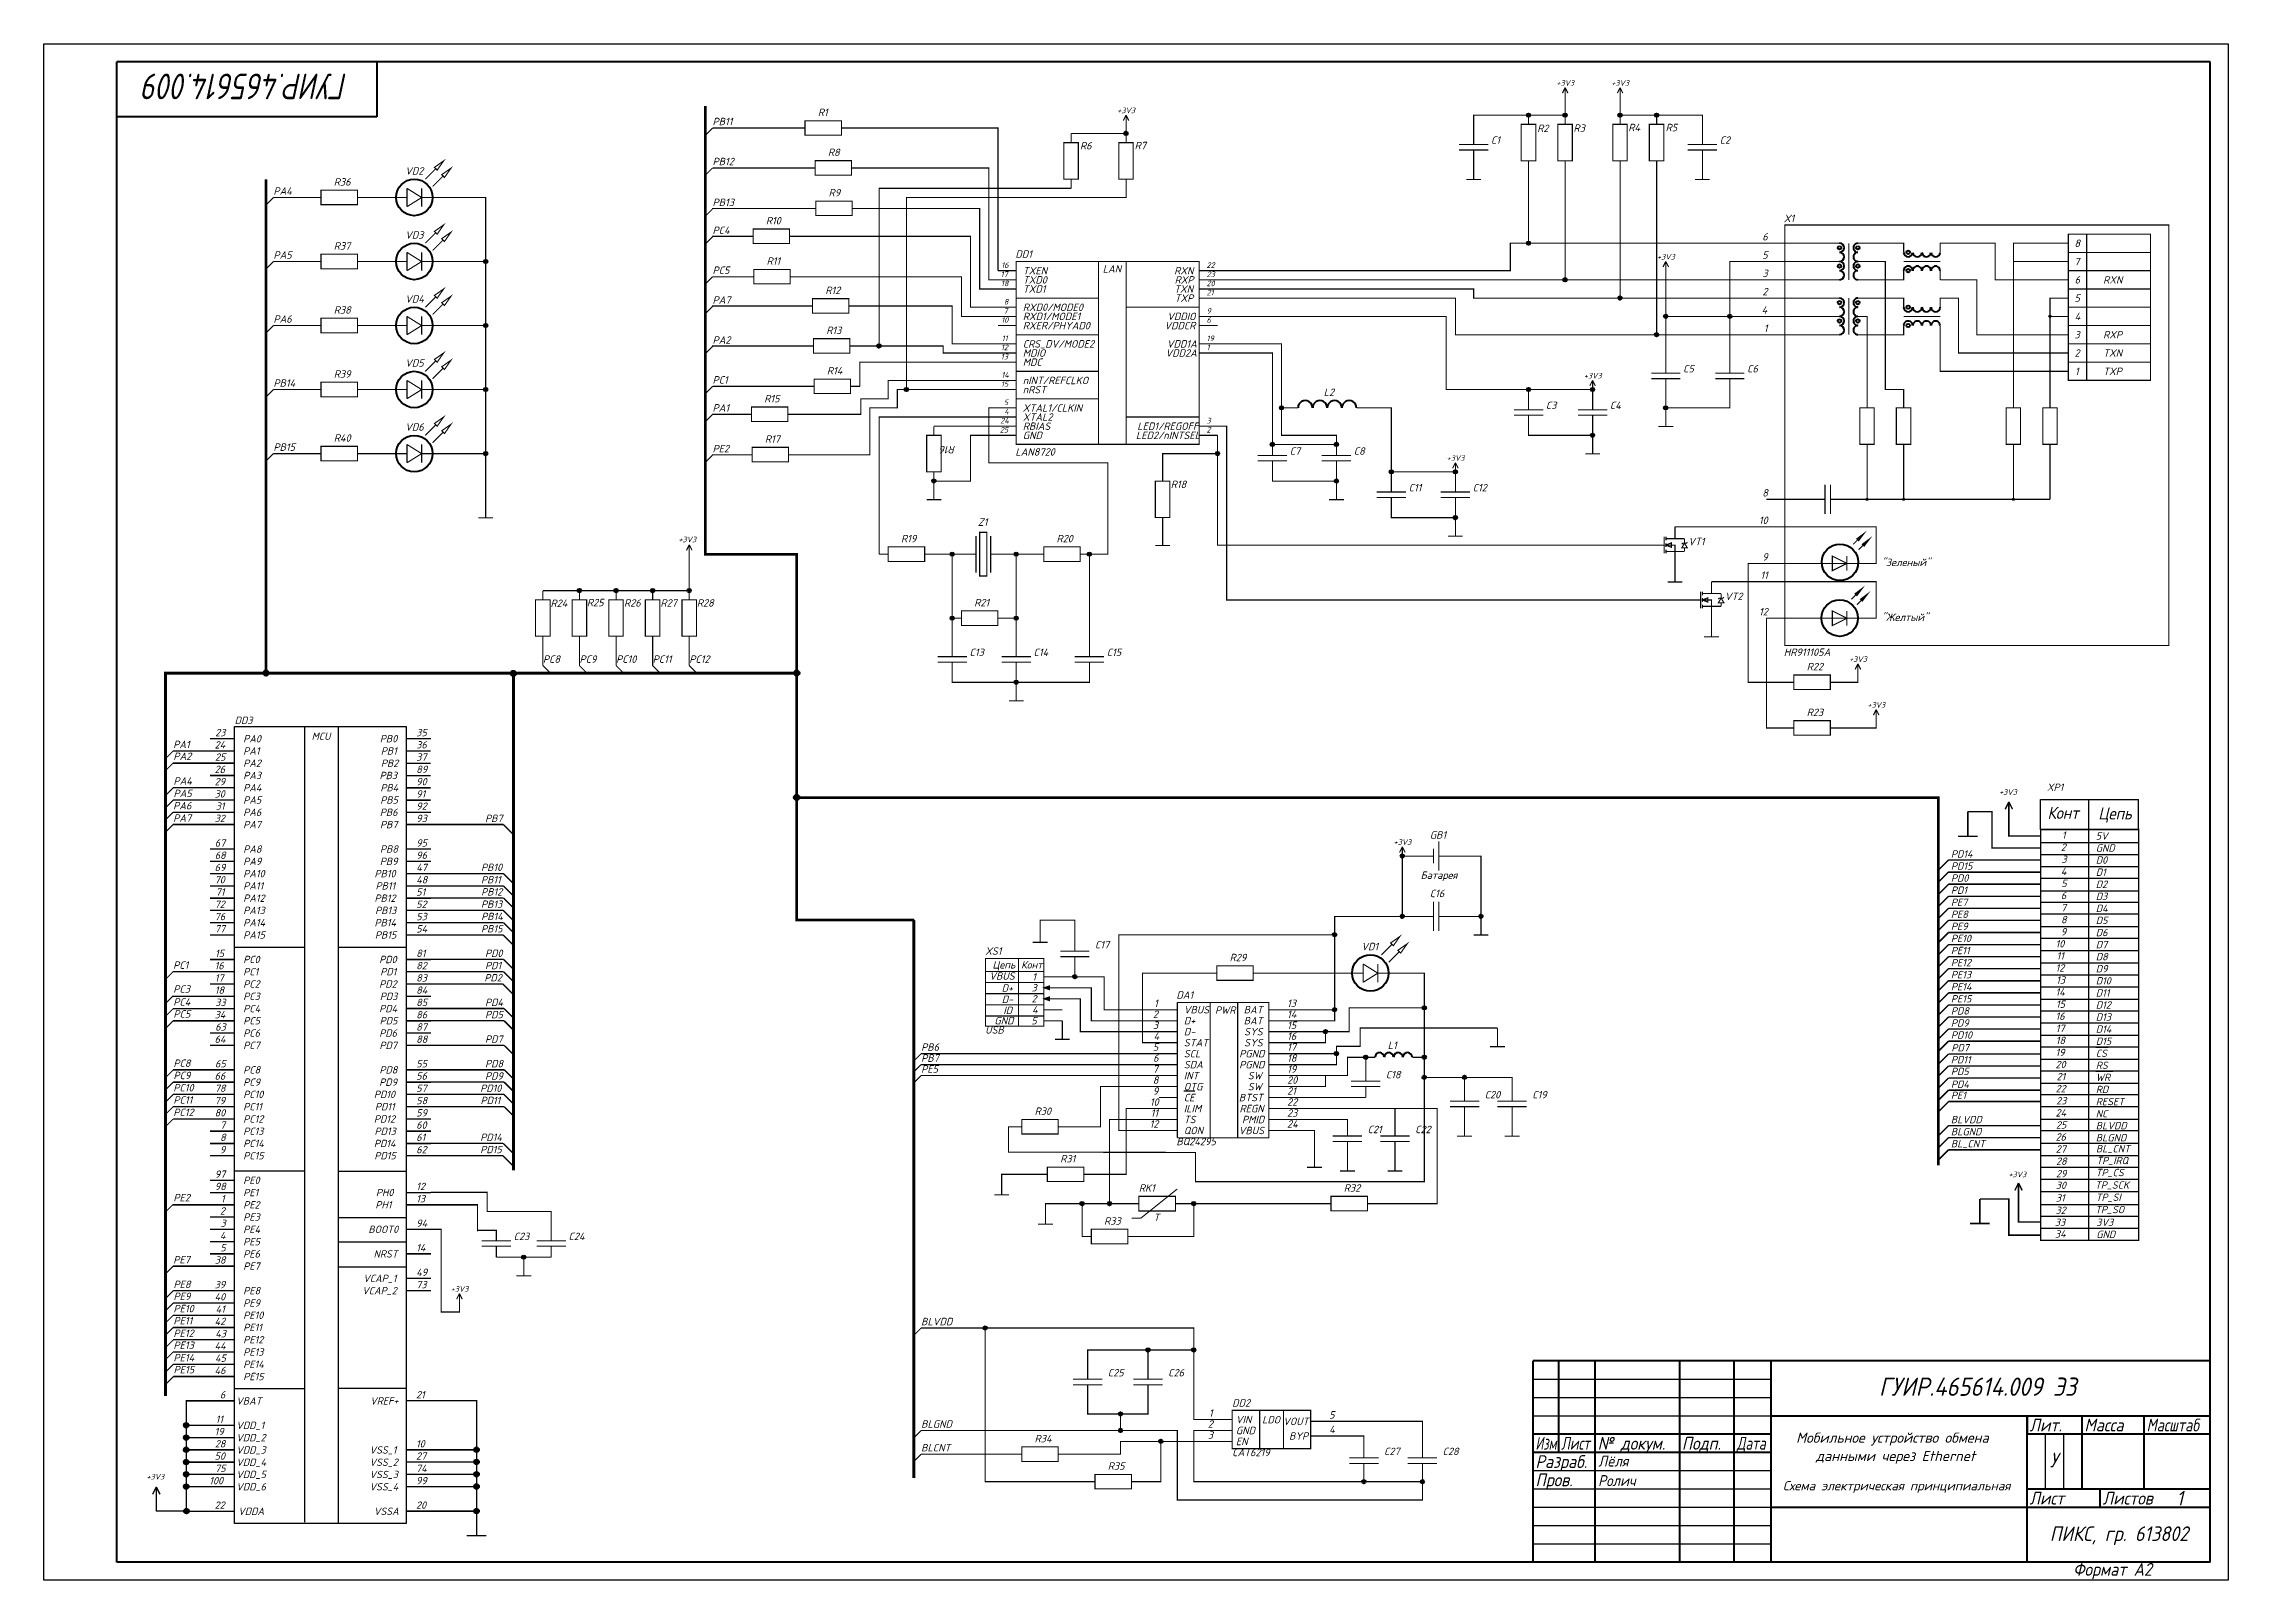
# Model space of a CAD drawing. Header units: millimetres. Extents: x 143 to 740, y 82 to 502.
import ezdxf

# ---------------------------------------------------------------- set-up
doc = ezdxf.new("R2010")
doc.units = ezdxf.units.MM
doc.header["$LTSCALE"] = 0.5
doc.layers.get('0').update_dxf_attribs({"lineweight": 60})
doc.layers.get('Defpoints').update_dxf_attribs({"color": 5})
doc.styles.add('RR08', font='isocteui.ttf', dxfattribs={"width": 0.8})
doc.styles.get("Standard").update_dxf_attribs({"font": 'isocpeui.ttf', "width": 0.9})

msp = doc.modelspace()

# ---------------------------------------------------------------- texts
for s, height, p in [('+3V3', 1.524, (555.9, 490.55)), ('+3V3', 1.524, (570.9, 490.55)), ('R1', 2.032, (354.06, 482.26)), ('+3V3', 1.524, (435.9, 483.05)), ('PB11', 2.032, (325.29, 479.76)), ('R2', 2.032, (550.65, 477.9)), ('R3', 2.032, (560.56, 477.95)), ('R4', 2.032, (575.54, 478.12)), ('R5', 2.032, (585.73, 478.12)), ('R8', 2.032, (356.81, 471.33)), ('R6', 2.032, (425.7, 473.13)), ('R7', 2.032, (440.63, 473.19)), ('C1', 2.032, (538.01, 474.68)), ('C2', 2.032, (600.51, 474.68)), ('VD2', 2.032, (241.29, 466.26)), ('PB12', 2.032, (325.29, 468.83)), ('PA4', 2.032, (205.29, 460.76)), ('R36', 2.032, (221.79, 463.26)), ('PB13', 2.032, (325.29, 457.66)), ('R9', 2.032, (356.99, 460.29)), ('R10', 2.032, (339.86, 452.66)), ('X1', 2.032, (618.04, 453.26)), ('R37', 2.032, (221.79, 445.76)), ('VD3', 2.032, (241.29, 448.76)), ('PC4', 2.032, (325.29, 450.04)), ('6', 2.03, (612.15, 448.26)), ('8', 2.03, (697.46, 446.48)), ('PA5', 2.032, (205.29, 443.26)), ('R11', 2.032, (340.05, 441.62)), ('16', 1.524, (404.18, 440.76)), ('DD1', 2.032, (408.04, 443.52)), ('22', 1.524, (460.29, 440.76)), ('+3V3', 1.524, (583.4, 443.05)), ('5', 2.03, (612.15, 443.26)), ('7', 2.03, (697.41, 441.48)), ('PC5', 2.032, (325.29, 439.12)), ('17', 1.524, (404.01, 438.26)), ('18', 1.524, (404.09, 435.76)), ('TXEN', 2.032, (410.07, 438.98)), ('TXD0', 2.032, (410.07, 436.48)), ('TXD1', 2.032, (410.07, 433.98)), ('LAN', 2.032, (431.91, 439.49)), ('RXN', 2.032, (451.43, 438.98)), ('RXP', 2.032, (451.56, 436.48)), ('TXN', 2.032, (451.43, 433.98)), ('23', 1.524, (460.29, 438.26)), ('20', 1.524, (460.29, 435.76)), ('3', 2.03, (612.19, 438.26)), ('6', 2.03, (697.51, 436.48)), ('RXN', 2.032, (705.3, 436.48)), ('R38', 2.032, (221.79, 428.26)), ('VD4', 2.032, (241.29, 431.26)), ('PA7', 2.032, (325.29, 430.99)), ('R12', 2.032, (356.1, 433.61)), ('8', 1.52, (404.9, 430.76)), ('RXD0/MODE0', 2.032, (410.07, 428.98)), ('TXP', 2.032, (451.56, 431.48)), ('21', 1.524, (460.29, 433.26)), ('4', 2.03, (611.98, 428.26)), ('2', 2.03, (612.19, 433.26)), ('5', 2.03, (697.46, 431.48)), ('PA6', 2.032, (205.29, 425.76)), ('R13', 2.032, (356.36, 422.69)), ('10', 1.524, (404.18, 425.76)), ('7', 1.52, (404.81, 428.26)), ('RXD1/MODE1', 2.032, (410.07, 426.48)), ('RXER/PHYAD0', 2.032, (410.07, 423.98)), ('VDDCR', 2.032, (448.77, 423.98)), ('VDDIO', 2.032, (449.53, 426.48)), ('6', 1.52, (460.29, 425.76)), ('9', 1.52, (460.29, 428.26)), ('1', 2.03, (612.57, 423.26)), ('4', 2.03, (697.54, 426.48)), ('PA2', 2.032, (325.29, 420.03)), ('12', 1.524, (404.09, 418.26)), ('11', 1.524, (404.3, 420.76)), ('MDIO', 2.032, (410.07, 416.48)), ('CRS_DV/MODE2', 2.032, (410.07, 418.98)), ('VDD2A', 2.032, (449.06, 416.48)), ('VDD1A', 2.032, (449.44, 418.98)), ('19', 1.524, (460.29, 420.76)), ('1', 1.52, (460.29, 418.26)), ('3', 2.03, (697.46, 421.48)), ('2', 2.03, (697.46, 416.48)), ('RXP', 2.032, (705.3, 421.48)), ('TXN', 2.032, (705.3, 416.48)), ('R39', 2.032, (221.79, 410.76)), ('VD5', 2.032, (241.29, 413.76)), ('R14', 2.032, (356.54, 411.64)), ('13', 1.524, (404.05, 415.76)), ('14', 1.524, (404.22, 410.76)), ('MDC', 2.032, (410.07, 413.98)), ('+3V3', 1.524, (563.4, 410.55)), ('C5', 2.032, (590.51, 412.18)), ('C6', 2.032, (608.01, 412.18)), ('1', 2.03, (697.6, 411.48)), ('TXP', 2.032, (705.3, 411.48)), ('PB14', 2.032, (205.29, 408.26)), ('PC1', 2.032, (325.29, 409.14)), ('R15', 2.032, (339.41, 404.01)), ('15', 1.524, (404.09, 408.26)), ('nINT/REFCLKO', 2.032, (410.07, 408.98)), ('nRST', 2.032, (410.07, 406.48)), ('L2', 2.032, (492.29, 405.76)), ('PA1', 2.032, (325.29, 401.49)), ('5', 1.52, (404.9, 403.26)), ('4', 1.52, (405.02, 400.76)), ('XTAL1/CLKIN', 2.032, (410.07, 401.48)), ('XTAL2', 2.032, (410.07, 398.98)), ('C3', 2.032, (553.01, 402.18)), ('C4', 2.032, (570.51, 402.18)), ('R40', 2.032, (221.79, 393.26)), ('VD6', 2.032, (241.29, 396.26)), ('R17', 2.032, (339.59, 392.97)), ('25', 1.524, (403.79, 395.76)), ('24', 1.524, (403.92, 398.26)), ('RBIAS', 2.032, (410.07, 396.48)), ('GND', 2.032, (410.07, 393.98)), ('LED2/nINTSEL', 2.032, (440.97, 393.98)), ('LED1/REGOFF', 2.032, (441.35, 396.48)), ('3', 1.52, (460.29, 398.26)), ('2', 1.52, (460.29, 395.76)), ('PB15', 2.032, (205.29, 390.76)), ('PE2', 2.032, (325.29, 390.35)), ('LAN8720', 2.032, (408.04, 389.45)), ('C7', 2.032, (483.01, 389.68)), ('C8', 2.032, (500.51, 389.68)), ('+3V3', 1.524, (525.9, 388.05)), ('R18', 2.032, (450.49, 380.58)), ('C11', 2.032, (515.51, 379.68)), ('C12', 2.032, (533.01, 379.68)), ('8', 2.03, (612.15, 378.26)), ('Z1', 2.032, (397.79, 370.26)), ('10', 2.032, (611.22, 370.76)), ('+3V3', 1.524, (315.97, 365.78)), ('R19', 2.032, (376.79, 365.76)), ('R20', 2.032, (419.29, 365.76)), ('VT1', 2.032, (591.93, 364.96)), ('9', 2.03, (612.15, 360.76)), ('"Зеленый"', 2.032, (644.79, 359.26)), ('11', 2.032, (611.64, 355.76)), ('R24', 2.032, (281.01, 348.08)), ('R25', 2.032, (290.96, 348.28)), ('R26', 2.032, (301.1, 348.18)), ('R27', 2.032, (311.05, 348.18)), ('R28', 2.032, (321, 348.18)), ('R21', 2.032, (396.79, 348.26)), ('VT2', 2.032, (601.93, 349.96)), ('12', 2.032, (611.26, 345.76)), ('"Желтый"', 2.032, (644.79, 344.26)), ('PC8', 2.032, (278.93, 332.81)), ('PC9', 2.032, (288.93, 332.81)), ('PC10', 2.032, (298.93, 332.81)), ('PC11', 2.032, (308.93, 332.81)), ('PC12', 2.032, (318.93, 332.81)), ('C13', 2.032, (395.51, 334.68)), ('C14', 2.032, (413.01, 334.68)), ('C15', 2.032, (433.01, 334.68)), ('HR911105A', 2.032, (618.04, 334.71)), ('+3V3', 1.524, (635.9, 333.05)), ('R22', 2.032, (624.29, 330.76)), ('DD3', 2.012, (194.69, 316.11)), ('R23', 2.032, (624.29, 318.26)), ('+3V3', 1.524, (640.9, 320.55)), ('PA1', 2.032, (177.89, 309.49)), ('24', 2.012, (189.21, 309.4)), ('23', 2.012, (189.38, 312.76)), ('PA0', 2.012, (197.03, 311.08)), ('MCU', 2.012, (215.72, 311.75)), ('PB0', 2.012, (234.36, 311.08)), ('35', 2.012, (244.31, 312.76)), ('36', 2.012, (244.31, 309.4)), ('PA2', 2.032, (177.94, 306.26)), ('26', 2.012, (189.21, 302.7)), ('25', 2.012, (189.32, 306.05)), ('PA1', 2.012, (197.03, 307.73)), ('PA2', 2.012, (197.03, 304.38)), ('PB1', 2.012, (234.64, 307.73)), ('PB2', 2.012, (234.65, 304.38)), ('37', 2.012, (244.31, 306.05)), ('89', 2.012, (244.31, 302.7)), ('PA4', 2.032, (177.97, 299.51)), ('29', 2.012, (189.21, 299.35)), ('PA3', 2.012, (197.03, 301.02)), ('PA4', 2.012, (197.03, 297.67)), ('PB3', 2.012, (234.28, 301.02)), ('PB4', 2.012, (234.51, 297.67)), ('90', 2.012, (244.31, 299.35)), ('XP1', 2.012, (689.93, 297.8)), ('PA6', 2.032, (177.89, 292.76)), ('PA5', 2.032, (177.97, 296.11)), ('30', 2.012, (189.21, 295.99)), ('31', 2.012, (189.49, 292.64)), ('PA5', 2.012, (197.03, 294.32)), ('PA6', 2.012, (197.03, 290.96)), ('PB6', 2.012, (234.36, 290.96)), ('PB5', 2.012, (234.47, 294.32)), ('91', 2.012, (244.31, 295.99)), ('92', 2.012, (244.31, 292.64)), ('+3V3', 1.524, (676.88, 296.72)), ('PA7', 2.032, (177.89, 289.37)), ('32', 2.012, (189.21, 289.29)), ('PA7', 2.012, (197.03, 287.61)), ('PB7', 2.012, (234.41, 287.61)), ('93', 2.012, (244.31, 289.29)), ('PB7', 2.012, (263.12, 289.31)), ('GB1', 2.032, (521.29, 284.76)), ('1', 2.01, (694.03, 284.72)), ('67', 2.012, (189.26, 282.58)), ('68', 2.012, (189.26, 279.23)), ('PA8', 2.012, (197.03, 280.91)), ('PB8', 2.012, (234.41, 280.91)), ('95', 2.012, (244.31, 282.58)), ('96', 2.012, (244.31, 279.23)), ('+3V3', 1.524, (511.4, 283.05)), ('PD14', 2.012, (663.7, 279.58)), ('2', 2.01, (693.75, 281.42)), ('5V', 2.012, (703.29, 284.5)), ('GND', 2.012, (703.29, 281.2)), ('69', 2.012, (189.21, 275.88)), ('PA9', 2.012, (197.03, 277.55)), ('PA10', 2.012, (197.03, 274.2)), ('PB10', 2.012, (232.9, 274.2)), ('PB9', 2.012, (234.36, 277.55)), ('47', 2.012, (244.31, 275.88)), ('PB10', 2.012, (262.02, 275.91)), ('Батарея', 2.032, (518.79, 273.76)), ('PD15', 2.012, (663.7, 276.28)), ('PD0', 2.012, (663.7, 272.98)), ('4', 2.01, (693.75, 274.82)), ('3', 2.01, (693.91, 278.12)), ('D0', 2.012, (703.29, 277.9)), ('D1', 2.012, (703.29, 274.6)), ('70', 2.012, (189.21, 272.52)), ('71', 2.012, (189.49, 269.17)), ('PA11', 2.012, (197.03, 270.85)), ('PA12', 2.012, (197.03, 267.49)), ('PB12', 2.012, (232.9, 267.49)), ('PB11', 2.012, (233.18, 270.85)), ('51', 2.012, (244.31, 269.17)), ('48', 2.012, (244.31, 272.52)), ('PB11', 2.012, (262.02, 272.54)), ('PB12', 2.012, (262.06, 269.22)), ('C16', 2.032, (521.29, 268.76)), ('PD1', 2.012, (663.7, 269.68)), ('6', 2.01, (693.75, 268.22)), ('5', 2.01, (693.86, 271.52)), ('D2', 2.012, (703.29, 271.3)), ('D3', 2.012, (703.29, 268)), ('72', 2.012, (189.21, 265.82)), ('76', 2.012, (189.21, 262.47)), ('PA13', 2.012, (197.03, 264.14)), ('PA14', 2.012, (197.03, 260.79)), ('PB14', 2.012, (232.9, 260.79)), ('PB13', 2.012, (233.07, 264.14)), ('52', 2.012, (244.31, 265.82)), ('53', 2.012, (244.31, 262.47)), ('PB13', 2.012, (262.02, 265.85)), ('PB14', 2.012, (262.06, 262.49)), ('PE7', 2.012, (663.7, 266.38)), ('PE8', 2.012, (663.7, 263.08)), ('8', 2.01, (693.8, 261.62)), ('7', 2.01, (693.8, 264.92)), ('D4', 2.012, (703.29, 264.7)), ('D5', 2.012, (703.29, 261.4)), ('77', 2.012, (189.26, 259.11)), ('PA15', 2.012, (197.03, 257.44)), ('PB15', 2.012, (233.02, 257.44)), ('54', 2.012, (244.31, 259.11)), ('PB15', 2.012, (262.02, 259.12)), ('C17', 2.032, (429.79, 254.76)), ('PE9', 2.012, (663.7, 259.78)), ('PE10', 2.012, (663.7, 256.48)), ('10', 2.012, (692.29, 255.02)), ('9', 2.01, (693.75, 258.32)), ('D6', 2.012, (703.29, 258.1)), ('D7', 2.012, (703.29, 254.8)), ('PC1', 2.032, (177.88, 249.17)), ('16', 2.012, (189.21, 249.05)), ('15', 2.012, (189.32, 252.41)), ('PC0', 2.012, (197.03, 250.73)), ('PD0', 2.012, (234.19, 250.73)), ('81', 2.012, (244.31, 252.41)), ('82', 2.012, (244.31, 249.05)), ('PD0', 2.012, (263.12, 252.43)), ('PD1', 2.012, (263.12, 249.08)), ('XS1', 2.032, (399.79, 253.02)), ('Цепь', 2.032, (401.77, 249.26)), ('Конт.', 2.032, (409.6, 249.26)), ('R29', 2.032, (466.59, 251.26)), ('VD1', 2.032, (502.59, 254.26)), ('PE11', 2.012, (663.7, 253.18)), ('PE12', 2.012, (663.7, 249.88)), ('11', 2.012, (692.57, 251.72)), ('D8', 2.012, (703.29, 251.5)), ('17', 2.012, (189.26, 245.7)), ('PC1', 2.012, (197.03, 247.38)), ('PC2', 2.012, (197.03, 244.03)), ('PD2', 2.012, (234.19, 244.03)), ('PD1', 2.012, (234.47, 247.38)), ('83', 2.012, (244.31, 245.7)), ('PD2', 2.012, (262.91, 245.72)), ('VBUS', 2.032, (400.92, 246.2)), ('D+', 2.032, (404.28, 242.9)), ('3', 2.03, (412.44, 242.98)), ('1', 2.03, (412.66, 245.98)), ('PE13', 2.012, (663.7, 246.58)), ('PE14', 2.012, (663.7, 243.28)), ('12', 2.012, (692.29, 248.42)), ('13', 2.012, (692.46, 245.12)), ('D9', 2.012, (703.29, 248.2)), ('D10', 2.012, (703.29, 244.9)), ('PC3', 2.032, (177.92, 242.65)), ('PC4', 2.032, (177.92, 239.11)), ('33', 2.012, (189.38, 239)), ('18', 2.012, (189.26, 242.35)), ('PC3', 2.012, (197.03, 240.67)), ('PC4', 2.012, (197.03, 237.32)), ('PD4', 2.012, (234.19, 237.32)), ('PD3', 2.012, (234.36, 240.67)), ('84', 2.012, (244.31, 242.35)), ('85', 2.012, (244.31, 239)), ('PD4', 2.012, (263.12, 239.02)), ('D-', 2.032, (404.32, 239.85)), ('ID', 2.032, (404.74, 236.8)), ('2', 2.03, (412.44, 239.98)), ('4', 2.03, (412.61, 236.98)), ('1', 2.03, (445.94, 238.76)), ('DA1', 2.032, (452.04, 241.02)), ('VBUS', 2.032, (454.07, 236.98)), ('PWR', 2.012, (462.61, 236.9)), ('BAT', 2.032, (470.43, 236.98)), ('13', 2.032, (482.29, 238.76)), ('PE15', 2.012, (663.7, 239.98)), ('14', 2.012, (692.29, 241.82)), ('15', 2.012, (692.4, 238.52)), ('D11', 2.012, (703.29, 241.6)), ('D12', 2.012, (703.29, 238.3)), ('PC5', 2.032, (177.96, 235.85)), ('34', 2.012, (189.21, 235.64)), ('63', 2.012, (189.38, 232.29)), ('PC5', 2.012, (197.03, 233.97)), ('PD5', 2.012, (234.3, 233.97)), ('86', 2.012, (244.31, 235.64)), ('87', 2.012, (244.31, 232.29)), ('PD5', 2.012, (263.12, 235.67)), ('USB', 2.032, (399.79, 231.47)), ('GND', 2.032, (402.31, 234.01)), ('5', 2.03, (412.4, 233.98)), ('2', 2.03, (445.64, 235.76)), ('3', 2.03, (445.64, 232.76)), ('D+', 2.032, (454.07, 233.98)), ('D-', 2.032, (454.07, 230.98)), ('BAT', 2.032, (470.43, 233.98)), ('SYS', 2.032, (470.56, 230.98)), ('14', 2.032, (482.29, 235.76)), ('15', 2.032, (482.29, 232.76)), ('PD8', 2.012, (663.7, 236.68)), ('PD9', 2.012, (663.7, 233.38)), ('16', 2.012, (692.29, 235.22)), ('17', 2.012, (692.35, 231.92)), ('D13', 2.012, (703.29, 235)), ('D14', 2.012, (703.29, 231.7)), ('64', 2.012, (189.21, 228.94)), ('PC6', 2.012, (197.03, 230.61)), ('PC7', 2.012, (197.03, 227.26)), ('PD6', 2.012, (234.19, 230.61)), ('PD7', 2.012, (234.25, 227.26)), ('88', 2.012, (244.31, 228.94)), ('PD7', 2.012, (263.12, 228.96)), ('PB6', 2.032, (382.29, 226.76)), ('5', 2.03, (445.6, 226.76)), ('4', 2.03, (445.81, 229.76)), ('STAT', 2.032, (454.07, 227.98)), ('SCL', 2.032, (454.07, 224.98)), ('PGND', 2.032, (469.21, 224.98)), ('SYS', 2.032, (470.56, 227.98)), ('16', 2.032, (482.29, 229.76)), ('17', 2.032, (482.29, 226.76)), ('L1', 2.032, (509.79, 227.26)), ('PD10', 2.012, (663.7, 230.08)), ('PD7', 2.012, (663.82, 226.59)), ('19', 2.012, (692.29, 225.32)), ('18', 2.012, (692.35, 228.62)), ('D15', 2.012, (703.29, 228.4)), ('CS', 2.012, (703.29, 225.1)), ('PC8', 2.032, (177.96, 222.37)), ('PC9', 2.032, (177.96, 219.02)), ('66', 2.012, (189.21, 218.88)), ('65', 2.012, (189.32, 222.23)), ('PC8', 2.012, (197.03, 220.56)), ('PD8', 2.012, (234.25, 220.56)), ('55', 2.012, (244.31, 222.23)), ('56', 2.012, (244.31, 218.88)), ('PD8', 2.012, (263.12, 222.26)), ('PD9', 2.012, (263.12, 218.9)), ('PB7', 2.032, (382.29, 223.76)), ('PE5', 2.032, (382.29, 220.76)), ('6', 2.03, (445.68, 223.76)), ('7', 2.03, (445.56, 220.76)), ('SDA', 2.032, (454.07, 221.98)), ('INT', 2.032, (454.07, 218.98)), ('PGND', 2.032, (469.21, 221.98)), ('SW', 2.032, (471.54, 218.98)), ('18', 2.032, (482.29, 223.76)), ('19', 2.032, (482.29, 220.76)), ('C18', 2.032, (509.29, 219.26)), ('PD11', 2.012, (663.69, 223.33)), ('PD5', 2.012, (663.69, 220.12)), ('20', 2.012, (692.29, 222.02)), ('RS', 2.012, (703.29, 221.8)), ('PC10', 2.032, (177.92, 215.66)), ('78', 2.012, (189.26, 215.53)), ('PC9', 2.012, (197.03, 217.2)), ('PC10', 2.012, (197.03, 213.85)), ('PD10', 2.012, (232.74, 213.85)), ('PD9', 2.012, (234.19, 217.2)), ('57', 2.012, (244.31, 215.53)), ('PD10', 2.012, (261.8, 215.55)), ('8', 2.03, (445.6, 217.76)), ('9', 2.03, (445.6, 214.76)), ('CE', 2.032, (454.07, 212.98)), ('OTG', 2.032, (454.07, 215.98)), ('BTST', 2.032, (469.12, 212.98)), ('SW', 2.032, (471.54, 215.98)), ('20', 2.032, (482.29, 217.76)), ('21', 2.032, (482.29, 214.76)), ('C20', 2.032, (536.29, 213.76)), ('C19', 2.032, (549.29, 213.76)), ('PE1', 2.012, (663.7, 213.58)), ('PD4', 2.012, (663.71, 216.63)), ('22', 2.012, (692.29, 215.42)), ('21', 2.012, (692.57, 218.72)), ('RD', 2.012, (703.29, 215.2)), ('WR', 2.012, (703.29, 218.5)), ('PC12', 2.032, (177.92, 208.93)), ('PC11', 2.032, (177.96, 212.33)), ('80', 2.012, (189.21, 208.82)), ('79', 2.012, (189.21, 212.17)), ('PC11', 2.012, (197.03, 210.5)), ('PC12', 2.012, (197.03, 207.14)), ('PD12', 2.012, (232.74, 207.14)), ('PD11', 2.012, (233.02, 210.5)), ('58', 2.012, (244.31, 212.17)), ('59', 2.012, (244.31, 208.82)), ('PD11', 2.012, (261.88, 212.2)), ('R30', 2.032, (413.29, 209.26)), ('10', 2.032, (444.8, 211.76)), ('11', 2.032, (445.01, 208.76)), ('ILIM', 2.032, (454.07, 209.98)), ('TS', 2.032, (454.07, 206.98)), ('REGN', 2.032, (469.29, 209.98)), ('PMID', 2.032, (469.97, 206.98)), ('22', 2.032, (482.29, 211.76)), ('23', 2.032, (482.29, 208.76)), ('BLVDD', 2.012, (663.7, 206.98)), ('24', 2.012, (692.29, 208.82)), ('23', 2.012, (692.46, 212.12)), ('RESET', 2.012, (703.29, 211.9)), ('NC', 2.012, (703.29, 208.6)), ('8', 2.01, (190.72, 202.12)), ('7', 2.01, (190.72, 205.47)), ('PC13', 2.012, (197.03, 203.79)), ('PD13', 2.012, (232.9, 203.79)), ('60', 2.012, (244.31, 205.47)), ('61', 2.012, (244.31, 202.12)), ('PD14', 2.012, (261.8, 202.14)), ('12', 2.032, (444.71, 205.76)), ('BQ24295', 2.032, (452.04, 200.97)), ('QON', 2.032, (454.07, 203.98)), ('VBUS', 2.032, (469.08, 203.98)), ('24', 2.032, (482.29, 205.76)), ('C21', 2.032, (504.29, 204.26)), ('C22', 2.032, (517.29, 204.26)), ('BLGND', 2.012, (663.7, 203.68)), ('26', 2.012, (692.29, 202.22)), ('25', 2.012, (692.4, 205.52)), ('BLVDD', 2.012, (703.29, 205.3)), ('BLGND', 2.012, (703.29, 202)), ('9', 2.01, (190.66, 198.76)), ('PC14', 2.012, (197.03, 200.44)), ('PC15', 2.012, (197.03, 197.09)), ('PD14', 2.012, (232.74, 200.44)), ('PD15', 2.012, (232.85, 197.09)), ('62', 2.012, (244.31, 198.76)), ('PD15', 2.012, (261.8, 198.79)), ('R31', 2.032, (420.29, 196.26)), ('BL_CNT', 2.012, (663.7, 200.38)), ('27', 2.012, (692.35, 198.92)), ('28', 2.012, (692.43, 195.6)), ('BL_CNT', 2.012, (703.33, 199.02)), ('TP_IRQ', 2.012, (703.43, 195.78)), ('97', 2.012, (189.26, 192.06)), ('PE0', 2.012, (197.03, 190.38)), ('+3V3', 1.524, (679.43, 192.23)), ('30', 2.012, (692.36, 189.03)), ('29', 2.012, (692.41, 192.2)), ('TP_SCK', 2.012, (703.07, 189.08)), ('TP_CS', 2.012, (703.27, 192.5)), ('PE2', 2.032, (177.95, 185.62)), ('98', 2.012, (189.26, 188.7)), ('1', 2.01, (190.94, 185.35)), ('PE1', 2.012, (197.03, 187.03)), ('PE2', 2.012, (197.03, 183.67)), ('PH1', 2.012, (233.13, 183.67)), ('PH0', 2.012, (233.29, 187.03)), ('12', 2.012, (244.31, 188.7)), ('13', 2.012, (244.31, 185.35)), ('RK1', 2.032, (441.79, 188.26)), ('R32', 2.032, (497.79, 188.26)), ('31', 2.012, (692.38, 185.57)), ('TP_SI', 2.012, (703.27, 185.75)), ('2', 2.01, (190.66, 182)), ('3', 2.01, (190.83, 178.65)), ('PE3', 2.012, (197.03, 180.32)), ('94', 2.012, (244.31, 178.65)), ('R33', 2.032, (432.29, 179.26)), ('T', 2.03, (445.79, 180.26)), ('33', 2.012, (692.1, 178.91)), ('32', 2.012, (692.29, 182.19)), ('3V3', 2.012, (703.43, 178.9)), ('TP_SO', 2.012, (703.11, 182.38)), ('4', 2.01, (190.66, 175.29)), ('5', 2.01, (190.77, 171.94)), ('PE4', 2.012, (197.03, 176.97)), ('PE5', 2.012, (197.03, 173.62)), ('BOOT0', 2.012, (231.23, 176.97)), ('14', 2.012, (244.31, 171.94)), ('C23', 2.032, (270.93, 175.03)), ('C24', 2.032, (285.93, 175.03)), ('34', 2.012, (692.13, 175.72)), ('GND', 2.012, (703.43, 175.59)), ('PE7', 2.032, (177.91, 168.65)), ('38', 2.012, (189.26, 168.59)), ('PE6', 2.012, (197.03, 170.26)), ('PE7', 2.012, (197.03, 166.91)), ('NRST', 2.012, (232.65, 170.26)), ('49', 2.012, (244.31, 165.23)), ('PE8', 2.032, (177.97, 161.92)), ('39', 2.012, (189.21, 161.88)), ('PE8', 2.012, (197.03, 160.21)), ('VCAP_2', 2.012, (229.52, 160.21)), ('VCAP_1', 2.012, (229.8, 163.56)), ('73', 2.012, (244.31, 161.88)), ('+3V3', 1.524, (253.73, 160.93)), ('PE9', 2.032, (177.97, 158.64)), ('PE10', 2.032, (177.97, 155.31)), ('40', 2.012, (189.21, 158.53)), ('41', 2.012, (189.49, 155.18)), ('PE9', 2.012, (197.03, 156.85)), ('PE10', 2.012, (197.03, 153.5)), ('PE11', 2.032, (177.96, 151.99)), ('PE12', 2.032, (177.96, 148.56)), ('42', 2.012, (189.21, 151.82)), ('43', 2.012, (189.38, 148.47)), ('PE11', 2.012, (197.03, 150.15)), ('BLVDD', 2.032, (382.29, 151.76)), ('PE13', 2.032, (177.96, 145.29)), ('PE14', 2.032, (177.96, 141.87)), ('44', 2.012, (189.21, 145.12)), ('45', 2.012, (189.32, 141.76)), ('PE12', 2.012, (197.03, 146.79)), ('PE13', 2.012, (197.03, 143.44)), ('PE15', 2.032, (178, 138.63)), ('46', 2.012, (189.21, 138.41)), ('PE14', 2.012, (197.03, 140.09)), ('PE15', 2.012, (197.03, 136.74)), ('C25', 2.032, (433.29, 137.76)), ('C26', 2.032, (449.79, 137.76)), ('6', 2.01, (190.66, 131.76)), ('VBAT', 2.012, (195.11, 130.08)), ('VREF+', 2.012, (231.71, 130.08)), ('21', 2.012, (244.25, 131.76)), ('DD2', 2.032, (467.29, 129.52)), ('11', 2.012, (189.49, 125.06)), ('VDD_1', 2.012, (195.11, 123.38)), ('BLGND', 2.032, (382.29, 123.76)), ('2', 2.03, (460.64, 123.76)), ('1', 2.03, (460.94, 126.76)), ('VIN', 2.032, (468.3, 124.98)), ('LDO', 2.012, (475.47, 124.92)), ('VOUT', 2.032, (481.22, 124.48)), ('5', 2.03, (493.79, 126.26)), ('28', 2.012, (189.27, 118.35)), ('19', 2.012, (189.21, 121.7)), ('VDD_2', 2.012, (195.11, 120.03)), ('10', 2.012, (244.25, 118.35)), ('R34', 2.032, (413.29, 119.76)), ('3', 2.03, (460.64, 120.76)), ('EN', 2.032, (468.3, 118.98)), ('GND', 2.032, (468.3, 121.98)), ('BYP', 2.032, (482.83, 120.48)), ('4', 2.03, (493.79, 122.26)), ('Мобильное устройство обмена', 2.794, (621.39, 119.63)), ('50', 2.012, (189.21, 115)), ('75', 2.012, (189.32, 111.64)), ('VDD_3', 2.012, (195.11, 116.67)), ('VDD_4', 2.012, (195.11, 113.32)), ('VSS_1', 2.012, (231.53, 116.67)), ('VSS_2', 2.012, (231.53, 113.32)), ('27', 2.012, (244.25, 115)), ('74', 2.012, (244.25, 111.64)), ('BLCNT', 2.032, (382.29, 117.26)), ('R35', 2.032, (433.29, 112.26)), ('CAT6219', 2.032, (467.29, 115.97)), ('C27', 2.032, (508.79, 116.26)), ('C28', 2.032, (524.79, 116.26)), ('данными через Ethernet', 2.794, (626.8, 114.63)), ('+3V3', 1.524, (170.6, 109.61)), ('100', 2.012, (187.76, 108.29)), ('VDD_5', 2.012, (195.11, 109.97)), ('VDD_6', 2.012, (195.11, 106.61)), ('VSS_3', 2.012, (231.53, 109.97)), ('VSS_4', 2.012, (231.53, 106.61)), ('99', 2.012, (244.25, 108.29)), ('Схема электрическая принципиальная', 2.54, (617.79, 106.63)), ('22', 2.012, (189.21, 101.59)), ('VDDA', 2.012, (195.64, 99.91)), ('VSSA', 2.012, (232.72, 99.91)), ('20', 2.012, (244.25, 101.59))]:
    msp.add_text(s, height=height).set_placement(p)
msp.add_text('R16', height=2.032, rotation=180).set_placement((391.7, 392.12))
at = {"lineweight": -3}
for s, width, p in [('Лит.', 0.9, (685.18, 122.75)), ('Масса', 0.9, (700.18, 122.75)), ('Масштаб', 0.8, (717.18, 122.75)), ('Изм.', 0.7, (550.18, 117.75)), ('Лист', 0.75, (557.18, 117.75)), ('№ докум.', 0.9, (567.18, 117.75)), ('Подп.', 0.9, (590.18, 117.75)), ('Дата', 0.75, (605.18, 117.75)), ('Разраб.', 0.9, (550.18, 112.75)), ('Пров.', 0.9, (550.18, 107.75)), ('Лист', 0.9, (685.18, 102.75)), ('Листов', 0.9, (705.18, 102.75)), ('Формат А2', 0.9, (697.11, 83.29))]:
    msp.add_text(s, height=3.5, dxfattribs=dict(at, width=width)).set_placement(p)
at = {"color": 7, "linetype": 'Continuous', "insert": (197.83, 490.37), "char_height": 7, "width": 117.06, "attachment_point": 5, "rotation": 180, "style": 'RR08'}
msp.add_mtext('{\\fISOCPEUR|b0|i1|c204|p34;ГУИР.465614.00\\fISOCPEUR|b0|i1|c0|p34;9}', dxfattribs=at)
at = {"lineweight": 30, "insert": (690.1, 293.46), "char_height": 3.3, "attachment_point": 1}
msp.add_mtext_dynamic_manual_height_columns('Конт', width=3.994, gutter_width=50, heights=[0], dxfattribs=at)
at = {"insert": (703.99, 293.32), "char_height": 3.3, "attachment_point": 1}
msp.add_mtext_dynamic_manual_height_columns('Цепь', width=3.9032, gutter_width=50, heights=[0], dxfattribs=at)
at = {"color": 0, "linetype": 'ByBlock', "lineweight": -2, "ltscale": 5, "attachment_point": 1}
for s, width, gutter_width, insert, char_height in [('ГУИР.465614.009 Э3', 96.4839, 1, (644.05, 137.47), 5), ('Лёля', 10.4749, 15, (567.32, 116.14), 3), ('У', 6.4314, 15, (690.75, 116.92), 4), ('Ролич', 19.4045, 15, (567.28, 110.79), 3), ('1', 6.4314, 15, (725.36, 106.51), 4), ('ПИКС, гр. 613802', 50.7173, 1, (690.73, 96.79), 4)]:
    msp.add_mtext_dynamic_manual_height_columns(s, width=width, gutter_width=gutter_width, heights=[0], dxfattribs=dict(at, insert=insert, char_height=char_height))

# ---------------------------------------------------------------- linework, layer by layer
for p, q in [((162.51, 87.05), (162.51, 497.05)), ((734.51, 497.05), (162.51, 497.05)), ((734.51, 87.05), (734.51, 497.05)), ((684.51, 127.05), (684.51, 122.05)), ((734.51, 87.05), (162.51, 87.05))]:
    msp.add_line(p, q)
at = {"lineweight": 30}
for p, q in [((194.69, 315.44), (241.57, 315.44)), ((194.69, 134.44), (194.69, 315.44)), ((241.57, 315.44), (241.57, 134.44)), ((688.2, 287.25), (688.17, 295.45)), ((688.17, 295.45), (715, 295.45)), ((701.3, 295.4), (701.3, 174.95)), ((715, 287.3), (715, 295.45)), ((688.19, 283.71), (715, 283.71)), ((688.24, 277.13), (715, 277.13)), ((688.25, 280.47), (715, 280.47)), ((688.17, 270.53), (715, 270.53)), ((688.24, 273.94), (715, 273.94)), ((688.15, 264.17), (714.97, 264.17)), ((688.17, 267.44), (715, 267.44)), ((688.21, 260.74), (714.78, 260.74)), ((688.26, 257.58), (714.91, 257.58)), ((688.2, 254.2), (714.91, 254.2)), ((688.26, 250.8), (714.84, 250.8)), ((688.23, 247.56), (714.98, 247.56)), ((688.22, 244.28), (715.01, 244.28)), ((688.29, 240.93), (714.82, 240.93)), ((688.19, 234.4), (714.98, 234.4)), ((688.25, 237.72), (714.92, 237.72)), ((688.25, 231.08), (715.06, 231.08)), ((688.31, 227.85), (715.06, 227.85)), ((688.3, 224.5), (715.06, 224.5)), ((688.3, 221.32), (715.06, 221.32)), ((688.22, 217.9), (715.06, 217.9)), ((688.2, 211.54), (715.02, 211.54)), ((688.22, 214.82), (715.06, 214.82)), ((688.27, 208.12), (714.84, 208.12)), ((688.32, 204.96), (714.96, 204.96)), ((688.26, 201.57), (714.96, 201.57)), ((688.32, 198.18), (714.9, 198.18)), ((688.28, 191.65), (715.07, 191.65)), ((688.29, 194.94), (715.03, 194.94)), ((688.34, 188.31), (714.88, 188.31)), ((688.34, 181.57), (715.08, 181.57)), ((688.36, 184.81), (714.95, 184.81)), ((688.33, 178.28), (715.12, 178.28)), ((194.69, 97.62), (194.69, 134.44)), ((241.57, 134.44), (241.57, 97.62)), ((181.48, 100.93), (173.28, 100.93)), ((241.57, 97.62), (194.69, 97.62))]:
    msp.add_line(p, q, dxfattribs=at)
at = {"lineweight": -2}
for p, q in [((213.79, 315.38), (213.79, 134.55)), ((222.98, 315.39), (222.98, 134.46)), ((194.83, 255.06), (213.8, 255.06)), ((222.97, 255.09), (241.62, 255.09)), ((194.84, 193.95), (213.79, 193.95)), ((222.98, 193.9), (241.63, 193.9)), ((222.98, 181.24), (241.63, 181.24)), ((222.99, 174.52), (241.65, 174.52)), ((222.98, 167.72), (241.65, 167.72)), ((213.79, 134.55), (213.79, 97.94)), ((222.98, 134.46), (222.98, 97.84))]:
    msp.add_line(p, q, dxfattribs=at)
at = {"lineweight": 60}
for p, q in [((734.51, 142.05), (549.51, 142.05)), ((549.51, 87.05), (549.51, 142.05)), ((556.51, 142.05), (556.51, 117.05)), ((566.51, 87.05), (566.51, 142.05)), ((589.51, 142.05), (589.51, 87.05)), ((604.51, 87.05), (604.51, 142.05)), ((614.51, 142.05), (614.51, 87.05)), ((614.51, 127.05), (734.51, 127.05)), ((684.51, 87.05), (684.51, 127.05)), ((699.51, 127.05), (699.51, 107.05)), ((716.51, 107.05), (716.51, 127.05)), ((549.51, 122.05), (614.51, 122.05)), ((684.51, 122.05), (734.51, 122.05)), ((549.51, 117.05), (614.51, 117.05)), ((614.51, 102.05), (734.51, 102.05)), ((684.51, 107.05), (734.51, 107.05)), ((704.51, 102.05), (704.51, 107.05))]:
    msp.add_line(p, q, dxfattribs=at)
at = {"lineweight": -3}
for p, q in [((194.69, 134.44), (213.79, 134.44)), ((241.57, 134.44), (222.98, 134.46)), ((549.51, 137.05), (614.51, 137.05)), ((549.51, 132.05), (614.51, 132.05)), ((549.51, 127.05), (614.51, 127.05)), ((689.51, 107.05), (689.51, 122.05)), ((694.51, 122.05), (694.51, 107.05)), ((549.51, 112.05), (614.51, 112.05)), ((549.51, 107.05), (614.51, 107.05)), ((549.51, 102.05), (614.51, 102.05)), ((549.51, 97.05), (614.51, 97.05)), ((549.51, 92.05), (614.51, 92.05))]:
    msp.add_line(p, q, dxfattribs=at)
at = {"color": 7, "linetype": 'Continuous', "lineweight": 40}
for points in [[(233.51, 497.05), (233.51, 496.05), (233.51, 482.05)], [(233.51, 482.05), (163.51, 482.05), (162.51, 482.05)]]:
    msp.add_lwpolyline(points, dxfattribs=at)
for points, const_width in [([(558.29, 490.04), (557.53, 488.51)], 0.3), ([(558.29, 490.04), (559.05, 488.51)], 0.3), ([(558.29, 487.5), (558.29, 490.04)], 0.3), ([(573.29, 490.04), (572.53, 488.51)], 0.3), ([(573.29, 490.04), (574.05, 488.51)], 0.3), ([(573.29, 487.5), (573.29, 490.04)], 0.3), ([(348.29, 330), (348.29, 362.5), (323.29, 362.5), (323.29, 485)], 0.749), ([(558.29, 487.5), (558.29, 482.5)], 0.3), ([(573.29, 482.5), (573.29, 487.5)], 0.3), ([(323.29, 476.99), (325.29, 478.99)], 0.3), ([(348.06, 478.99), (325.29, 478.99)], 0.3), ([(350.56, 478.99), (348.06, 478.99)], 0.3), ([(350.56, 480.99), (360.51, 480.99), (360.51, 477.03), (350.56, 477.03), (350.56, 480.99)], 0.3), ([(360.56, 478.99), (363.06, 478.99)], 0.3), ([(363.06, 478.99), (403.29, 478.99), (403.29, 440)], 0.3), ([(423.29, 475), (423.29, 477.5)], 0.3), ([(423.29, 477.5), (438.29, 477.5)], 0.3), ([(438.29, 482.54), (437.53, 481.01)], 0.3), ([(438.29, 482.54), (439.05, 481.01)], 0.3), ([(438.29, 480), (438.29, 482.54)], 0.3), ([(438.29, 477.5), (438.29, 480)], 0.3), ([(438.29, 475), (438.29, 477.5)], 0.3), ([(533.29, 477.5), (533.29, 482.5), (548.29, 482.5)], 0.3), ([(533.29, 474.5), (533.29, 477.5)], 0.3), ([(546.29, 480), (550.25, 480), (550.25, 470.04), (546.29, 470.04), (546.29, 480)], 0.3), ([(548.29, 480), (548.29, 482.5)], 0.3), ([(558.29, 482.5), (548.29, 482.5)], 0.3), ([(556.29, 480), (560.25, 480), (560.25, 470.04), (556.29, 470.04), (556.29, 480)], 0.3), ([(558.29, 480), (558.29, 482.5)], 0.3), ([(571.29, 480), (575.25, 480), (575.25, 470.04), (571.29, 470.04), (571.29, 480)], 0.3), ([(573.29, 480), (573.29, 482.5)], 0.3), ([(573.29, 482.5), (583.29, 482.5)], 0.3), ([(581.29, 480), (585.25, 480), (585.25, 470.04), (581.29, 470.04), (581.29, 480)], 0.3), ([(583.29, 480), (583.29, 482.5)], 0.3), ([(583.29, 482.5), (595.79, 482.5), (595.79, 477.5)], 0.3), ([(595.79, 474.5), (595.79, 477.5)], 0.3), ([(421.29, 475), (425.25, 475), (425.25, 465.04), (421.29, 465.04), (421.29, 475)], 0.3), ([(436.29, 475), (440.25, 475), (440.25, 465.04), (436.29, 465.04), (436.29, 475)], 0.3), ([(529.29, 474.5), (533.29, 474.5)], 0.3), ([(529.29, 473), (533.29, 473)], 0.3), ([(533.29, 474.5), (537.29, 474.5)], 0.3), ([(533.29, 473), (537.29, 473)], 0.3), ([(533.29, 473), (533.29, 470)], 0.3), ([(591.79, 474.5), (595.79, 474.5)], 0.3), ([(591.79, 473), (595.79, 473)], 0.3), ([(595.79, 474.5), (599.79, 474.5)], 0.3), ([(595.79, 473), (599.79, 473)], 0.3), ([(595.79, 473), (595.79, 470)], 0.3), ([(249.79, 468), (246.79, 465)], 0.3), ([(251.79, 466), (248.79, 463)], 0.3), ([(323.29, 466.07), (325.29, 468.07)], 0.3), ([(350.81, 468.07), (325.29, 468.07)], 0.3), ([(353.31, 468.07), (350.81, 468.07)], 0.3), ([(353.31, 470.07), (363.27, 470.07), (363.27, 466.11), (353.31, 466.11), (353.31, 470.07)], 0.3), ([(363.31, 468.07), (365.81, 468.07)], 0.3), ([(365.81, 468.07), (400.79, 468.07), (400.79, 437.5), (403.29, 437.5)], 0.3), ([(533.29, 470), (533.29, 464.92)], 0.3), ([(548.29, 470), (548.29, 467.5)], 0.3), ([(548.29, 467.5), (548.29, 447.5)], 0.3), ([(558.29, 470), (558.29, 467.5)], 0.3), ([(558.29, 467.5), (558.29, 437.5)], 0.3), ([(573.29, 470), (573.29, 467.5)], 0.3), ([(573.29, 467.5), (573.29, 432.5)], 0.3), ([(583.29, 470), (583.29, 467.5)], 0.3), ([(583.29, 467.5), (583.29, 422.5)], 0.3), ([(595.79, 470), (595.79, 464.92)], 0.3), ([(203.29, 330), (203.29, 465)], 0.749), ([(205.29, 460), (203.29, 458)], 0.3), ([(205.29, 460), (215.79, 460)], 0.3), ([(218.29, 460), (215.79, 460)], 0.3), ([(218.29, 462), (228.25, 462), (228.25, 458.04), (218.29, 458.04), (218.29, 462)], 0.3), ([(228.29, 460), (230.79, 460)], 0.3), ([(230.79, 460), (235.79, 460)], 0.3), ([(241.79, 460), (235.79, 460)], 0.3), ([(241.79, 457.5), (241.79, 462.5)], 0.3), ([(241.79, 462.5), (245.79, 460)], 0.3), ([(245.79, 460), (241.79, 457.5)], 0.3), ([(245.79, 457.5), (245.79, 462.5)], 0.3), ([(245.79, 460), (251.79, 460)], 0.3), ([(251.79, 460), (263.29, 460), (263.29, 390)], 0.3), ([(423.29, 462.5), (370.79, 462.5), (370.79, 419.42)], 0.3), ([(438.29, 462.5), (438.29, 460), (378.29, 460), (378.29, 407.5)], 0.3), ([(423.29, 465), (423.29, 462.5)], 0.3), ([(438.29, 465), (438.29, 462.5)], 0.3), ([(531.26, 464.92), (535.32, 464.92)], 0.3), ([(593.76, 464.92), (597.82, 464.92)], 0.3), ([(323.29, 454.89), (325.29, 456.89)], 0.3), ([(350.99, 457.03), (325.29, 457.03), (325.29, 456.89)], 0.3), ([(353.49, 457.03), (350.99, 457.03)], 0.3), ([(353.49, 459.03), (363.45, 459.03), (363.45, 455.07), (353.49, 455.07), (353.49, 459.03)], 0.3), ([(363.49, 457.03), (365.99, 457.03)], 0.3), ([(365.99, 457.03), (398.29, 457.03), (398.29, 435), (403.29, 435)], 0.3), ([(249.79, 450.5), (246.79, 447.5)], 0.3), ([(251.79, 448.5), (248.79, 445.5)], 0.3), ([(323.29, 447.27), (325.29, 449.27)], 0.3), ([(333.86, 449.39), (325.29, 449.39), (325.29, 449.27)], 0.3), ([(336.36, 449.39), (333.86, 449.39)], 0.3), ([(336.36, 451.39), (346.32, 451.39), (346.32, 447.44), (336.36, 447.44), (336.36, 451.39)], 0.3), ([(346.36, 449.39), (348.86, 449.39)], 0.3), ([(348.86, 449.39), (395.79, 449.39), (395.79, 430), (403.29, 430)], 0.3), ([(618.29, 452.5), (723.25, 452.5), (723.25, 337.54), (618.29, 337.54), (618.29, 452.5)], 0.3), ([(695.79, 450), (718.25, 450), (718.25, 410.04), (695.79, 410.04), (695.79, 450)], 0.3), ([(700.79, 450), (700.79, 410)], 0.3), ([(205.29, 442.5), (203.29, 440.5)], 0.3), ([(205.29, 442.5), (215.79, 442.5)], 0.3), ([(218.29, 442.5), (215.79, 442.5)], 0.3), ([(218.29, 444.5), (228.25, 444.5), (228.25, 440.54), (218.29, 440.54), (218.29, 444.5)], 0.3), ([(228.29, 442.5), (230.79, 442.5)], 0.3), ([(230.79, 442.5), (235.79, 442.5)], 0.3), ([(241.79, 442.5), (235.79, 442.5)], 0.3), ([(241.79, 440), (241.79, 445)], 0.3), ([(241.79, 445), (245.79, 442.5)], 0.3), ([(245.79, 442.5), (241.79, 440)], 0.3), ([(245.79, 440), (245.79, 445)], 0.3), ([(245.79, 442.5), (251.79, 442.5)], 0.3), ([(251.79, 442.5), (263.29, 442.5)], 0.3), ([(408.29, 442.5), (458.25, 442.5), (458.25, 392.54), (408.29, 392.54), (408.29, 442.5)], 0.3), ([(430.79, 442.5), (430.79, 392.5)], 0.3), ([(438.29, 442.5), (438.29, 392.5)], 0.3), ([(463.29, 440), (543.29, 440), (543.29, 447.5), (613.29, 447.5)], 0.3), ([(585.79, 442.54), (585.03, 441.01)], 0.3), ([(585.79, 442.54), (586.55, 441.01)], 0.3), ([(585.79, 440), (585.79, 442.54)], 0.3), ([(613.29, 442.5), (603.29, 442.5), (603.29, 427.5)], 0.3), ([(618.29, 447.5), (613.29, 447.5)], 0.3), ([(618.29, 442.5), (613.29, 442.5)], 0.3), ([(633.29, 447.5), (618.29, 447.5)], 0.3), ([(618.29, 442.5), (633.29, 442.5)], 0.3), ([(635.79, 447.5), (635.79, 437.5)], 0.3), ([(650.79, 445), (650.79, 447.5), (638.29, 447.5)], 0.3), ([(638.29, 442.5), (645.79, 442.5), (645.79, 407.5), (650.79, 407.5), (650.79, 402.5)], 0.3), ([(650.79, 442.5), (660.79, 442.5)], 0.3), ([(695.79, 437.5), (675.79, 437.5), (675.79, 447.5), (660.79, 447.5), (660.79, 445)], 0.3), ([(695.79, 447.5), (680.79, 447.5), (680.79, 442.5), (695.79, 442.5)], 0.3), ([(680.79, 442.5), (680.79, 402.5)], 0.3), ([(695.79, 445), (718.29, 445)], 0.3), ([(323.29, 436.35), (325.29, 438.35)], 0.3), ([(334.05, 438.35), (325.29, 438.35)], 0.3), ([(336.55, 438.35), (334.05, 438.35)], 0.3), ([(336.55, 440.35), (346.5, 440.35), (346.5, 436.39), (336.55, 436.39), (336.55, 440.35)], 0.3), ([(346.55, 438.35), (349.05, 438.35)], 0.3), ([(349.05, 438.35), (393.29, 438.35), (393.29, 427.5), (403.29, 427.5)], 0.3), ([(408.29, 440), (403.29, 440)], 0.3), ([(408.29, 437.5), (403.29, 437.5)], 0.3), ([(458.29, 440), (463.29, 440)], 0.3), ([(458.29, 437.5), (463.29, 437.5)], 0.3), ([(613.29, 437.5), (463.29, 437.5)], 0.3), ([(585.79, 427.5), (585.79, 440)], 0.3), ([(618.29, 437.5), (613.29, 437.5)], 0.3), ([(633.29, 437.5), (618.29, 437.5)], 0.3), ([(638.29, 437.5), (650.79, 437.5), (650.79, 440)], 0.3), ([(660.79, 437.5), (660.79, 440)], 0.3), ([(695.79, 422.5), (670.79, 422.5), (670.79, 437.5), (660.79, 437.5)], 0.3), ([(695.79, 440), (718.29, 440)], 0.3), ([(249.79, 433), (246.79, 430)], 0.3), ([(251.79, 431), (248.79, 428)], 0.3), ([(323.29, 428.22), (325.29, 430.22)], 0.3), ([(350.1, 430.34), (325.29, 430.34), (325.29, 430.22)], 0.3), ([(352.6, 430.34), (350.1, 430.34)], 0.3), ([(352.61, 432.35), (362.56, 432.35), (362.56, 428.39), (352.61, 428.39), (352.61, 432.35)], 0.3), ([(362.6, 430.34), (365.1, 430.34)], 0.3), ([(365.1, 430.34), (390.79, 430.34), (390.79, 420), (403.29, 420)], 0.3), ([(408.29, 435), (403.29, 435)], 0.3), ([(408.29, 430), (403.29, 430)], 0.3), ([(408.29, 432.5), (430.79, 432.5)], 0.3), ([(438.29, 430), (458.29, 430)], 0.3), ([(458.29, 435), (463.29, 435)], 0.3), ([(458.29, 432.5), (463.29, 432.5)], 0.3), ([(463.29, 435), (533.29, 435), (533.29, 432.5), (613.29, 432.5)], 0.3), ([(463.29, 432.5), (528.29, 432.5), (528.29, 422.5), (613.29, 422.5)], 0.3), ([(618.29, 432.5), (613.29, 432.5)], 0.3), ([(633.29, 432.5), (618.29, 432.5)], 0.3), ([(635.79, 432.5), (635.79, 422.5)], 0.3), ([(638.29, 432.5), (650.79, 432.5), (650.79, 430)], 0.3), ([(695.79, 417.5), (665.79, 417.5), (665.79, 432.5), (660.79, 432.5), (660.79, 430)], 0.3), ([(695.79, 432.5), (690.79, 432.5), (690.79, 427.5), (695.79, 427.5)], 0.3), ([(695.79, 435), (718.29, 435)], 0.3), ([(695.79, 430), (718.29, 430)], 0.3), ([(205.29, 425), (203.29, 423)], 0.3), ([(205.29, 425), (215.79, 425)], 0.3), ([(218.29, 425), (215.79, 425)], 0.3), ([(218.29, 427), (228.25, 427), (228.25, 423.04), (218.29, 423.04), (218.29, 427)], 0.3), ([(228.29, 425), (230.79, 425)], 0.3), ([(230.79, 425), (235.79, 425)], 0.3), ([(241.79, 425), (235.79, 425)], 0.3), ([(241.79, 422.5), (241.79, 427.5)], 0.3), ([(241.79, 427.5), (245.79, 425)], 0.3), ([(245.79, 425), (241.79, 422.5)], 0.3), ([(245.79, 422.5), (245.79, 427.5)], 0.3), ([(245.79, 425), (251.79, 425)], 0.3), ([(251.79, 425), (263.29, 425)], 0.3), ([(408.29, 427.5), (403.29, 427.5)], 0.3), ([(408.29, 425), (403.29, 425)], 0.3), ([(458.29, 427.5), (463.29, 427.5)], 0.3), ([(458.29, 425), (463.29, 425)], 0.3), ([(463.29, 427.5), (525.79, 427.5), (525.79, 407.5), (565.79, 407.5)], 0.3), ([(585.79, 415), (585.79, 427.5)], 0.3), ([(585.79, 427.5), (603.29, 427.5)], 0.3), ([(603.29, 427.5), (603.29, 415)], 0.3), ([(613.29, 427.5), (603.29, 427.5)], 0.3), ([(618.29, 427.5), (613.29, 427.5)], 0.3), ([(618.29, 427.5), (633.29, 427.5)], 0.3), ([(638.29, 427.5), (640.79, 427.5), (640.79, 402.5)], 0.3), ([(638.29, 422.5), (650.79, 422.5), (650.79, 425)], 0.3), ([(650.79, 427.5), (660.79, 427.5)], 0.3), ([(695.79, 412.5), (660.79, 412.5), (660.79, 425)], 0.3), ([(690.79, 427.5), (690.79, 402.5)], 0.3), ([(695.79, 425), (718.29, 425)], 0.3), ([(323.29, 417.27), (325.29, 419.27)], 0.3), ([(350.36, 419.42), (325.29, 419.42), (325.29, 419.27)], 0.3), ([(352.86, 419.42), (350.36, 419.42)], 0.3), ([(352.86, 421.42), (362.82, 421.42), (362.82, 417.47), (352.86, 417.47), (352.86, 421.42)], 0.3), ([(362.86, 419.42), (365.36, 419.42)], 0.3), ([(365.36, 419.42), (388.29, 419.42), (388.29, 417.5), (403.29, 417.5)], 0.3), ([(408.29, 420), (403.29, 420)], 0.3), ([(408.29, 422.5), (430.79, 422.5)], 0.3), ([(458.29, 420), (463.29, 420)], 0.3), ([(495.79, 392.5), (495.79, 395), (480.79, 395), (480.79, 420), (463.29, 420)], 0.3), ([(618.29, 422.5), (613.29, 422.5)], 0.3), ([(618.29, 422.5), (633.29, 422.5)], 0.3), ([(695.79, 420), (718.29, 420)], 0.3), ([(249.79, 415.5), (246.79, 412.5)], 0.3), ([(251.79, 413.5), (248.79, 410.5)], 0.3), ([(403.29, 415), (365.54, 415), (365.54, 408.38)], 0.3), ([(408.29, 417.5), (403.29, 417.5)], 0.3), ([(408.29, 415), (403.29, 415)], 0.3), ([(408.29, 412.5), (430.79, 412.5)], 0.3), ([(458.29, 417.5), (463.29, 417.5)], 0.3), ([(478.29, 392.5), (478.29, 417.5), (463.29, 417.5)], 0.3), ([(581.79, 412), (585.79, 412)], 0.3), ([(585.79, 412), (585.79, 415)], 0.3), ([(585.79, 412), (589.79, 412)], 0.3), ([(599.29, 412), (603.29, 412)], 0.3), ([(603.29, 412), (603.29, 415)], 0.3), ([(603.29, 412), (607.29, 412)], 0.3), ([(695.79, 415), (718.29, 415)], 0.3), ([(205.29, 407.5), (203.29, 405.5)], 0.3), ([(205.29, 407.5), (215.79, 407.5)], 0.3), ([(218.29, 407.5), (215.79, 407.5)], 0.3), ([(218.29, 409.5), (228.25, 409.5), (228.25, 405.54), (218.29, 405.54), (218.29, 409.5)], 0.3), ([(228.29, 407.5), (230.79, 407.5)], 0.3), ([(230.79, 407.5), (235.79, 407.5)], 0.3), ([(241.79, 407.5), (235.79, 407.5)], 0.3), ([(241.79, 405), (241.79, 410)], 0.3), ([(241.79, 410), (245.79, 407.5)], 0.3), ([(245.79, 407.5), (241.79, 405)], 0.3), ([(245.79, 405), (245.79, 410)], 0.3), ([(245.79, 407.5), (251.79, 407.5)], 0.3), ([(251.79, 407.5), (263.29, 407.5)], 0.3), ([(323.29, 406.38), (325.29, 408.38)], 0.3), ([(350.54, 408.38), (325.29, 408.38)], 0.3), ([(348.41, 400.75), (365.79, 400.75), (365.79, 405), (373.29, 405), (373.29, 410), (403.29, 410)], 0.3), ([(348.59, 389.7), (368.29, 389.7), (368.29, 402.5), (375.79, 402.5), (375.79, 407.5), (403.29, 407.5)], 0.3), ([(353.04, 408.38), (350.54, 408.38)], 0.3), ([(353.04, 410.38), (363, 410.38), (363, 406.42), (353.04, 406.42), (353.04, 410.38)], 0.3), ([(363.04, 408.38), (365.54, 408.38)], 0.3), ([(408.29, 410), (403.29, 410)], 0.3), ([(408.29, 407.5), (403.29, 407.5)], 0.3), ([(548.29, 405), (548.29, 407.5)], 0.3), ([(565.79, 410.04), (565.03, 408.51)], 0.3), ([(565.79, 410.04), (566.55, 408.51)], 0.3), ([(565.79, 407.5), (565.79, 410.04)], 0.3), ([(565.79, 407.5), (565.79, 405)], 0.3), ([(581.79, 410.5), (585.79, 410.5)], 0.3), ([(585.79, 410.5), (589.79, 410.5)], 0.3), ([(585.79, 410.5), (585.79, 407.5)], 0.3), ([(603.29, 407.5), (603.29, 402.5), (585.79, 402.5)], 0.3), ([(585.79, 402.5), (585.79, 407.5)], 0.3), ([(599.29, 410.5), (603.29, 410.5)], 0.3), ([(603.29, 410.5), (607.29, 410.5)], 0.3), ([(603.29, 410.5), (603.29, 407.5)], 0.3), ([(323.29, 398.73), (325.29, 400.73)], 0.3), ([(333.41, 400.75), (325.29, 400.75), (325.29, 400.73)], 0.3), ([(335.91, 400.75), (333.41, 400.75)], 0.3), ([(335.91, 402.75), (345.87, 402.75), (345.87, 398.79), (335.91, 398.79), (335.91, 402.75)], 0.3), ([(345.91, 400.75), (348.41, 400.75)], 0.3), ([(403.29, 400), (370.79, 400), (370.79, 362.5)], 0.3), ([(403.29, 402.5), (400.79, 402.5), (400.79, 387.5), (433.29, 387.5), (433.29, 362.5), (428.29, 362.5)], 0.3), ([(408.29, 402.5), (403.29, 402.5)], 0.3), ([(408.29, 400), (403.29, 400)], 0.3), ([(408.29, 405), (430.79, 405)], 0.3), ([(438.29, 400), (458.29, 400)], 0.3), ([(485.29, 402.5), (480.79, 402.5)], 0.3), ([(501.29, 402.5), (505.79, 402.5)], 0.3), ([(505.79, 402.5), (510.79, 402.5), (510.79, 382.5)], 0.3), ([(544.29, 402), (548.29, 402)], 0.3), ([(544.29, 400.5), (548.29, 400.5)], 0.3), ([(548.29, 402), (548.29, 405)], 0.3), ([(548.29, 402), (552.29, 402)], 0.3), ([(548.29, 400.5), (552.29, 400.5)], 0.3), ([(548.29, 400.5), (548.29, 397.5)], 0.3), ([(561.79, 402), (565.79, 402)], 0.3), ([(561.79, 400.5), (565.79, 400.5)], 0.3), ([(565.79, 402), (565.79, 405)], 0.3), ([(565.79, 402), (569.79, 402)], 0.3), ([(565.79, 400.5), (569.79, 400.5)], 0.3), ([(565.79, 400.5), (565.79, 397.5)], 0.3), ([(585.79, 402.5), (585.79, 397.42)], 0.3), ([(638.79, 402.5), (642.75, 402.5), (642.75, 392.54), (638.79, 392.54), (638.79, 402.5)], 0.3), ([(648.79, 402.5), (652.75, 402.5), (652.75, 392.54), (648.79, 392.54), (648.79, 402.5)], 0.3), ([(678.79, 402.5), (682.75, 402.5), (682.75, 392.54), (678.79, 392.54), (678.79, 402.5)], 0.3), ([(688.79, 402.5), (692.75, 402.5), (692.75, 392.54), (688.79, 392.54), (688.79, 402.5)], 0.3), ([(249.79, 398), (246.79, 395)], 0.3), ([(251.79, 396), (248.79, 393)], 0.3), ([(383.79, 395), (387.75, 395), (387.75, 385.04), (383.79, 385.04), (383.79, 395)], 0.3), ([(385.79, 395), (385.79, 397.5)], 0.3), ([(403.29, 397.5), (385.79, 397.5)], 0.3), ([(385.79, 382.5), (395.79, 382.5), (395.79, 395), (403.29, 395)], 0.3), ([(408.29, 397.5), (403.29, 397.5)], 0.3), ([(408.29, 395), (403.29, 395)], 0.3), ([(458.29, 397.5), (463.29, 397.5)], 0.3), ([(458.29, 395), (463.29, 395)], 0.3), ([(463.29, 397.5), (465.79, 397.5), (465.79, 350), (590.79, 350)], 0.3), ([(463.29, 395), (463.29, 390)], 0.3), ([(548.29, 397.5), (548.29, 395), (565.79, 395)], 0.3), ([(565.79, 395), (565.79, 397.5)], 0.3), ([(565.79, 395), (565.79, 389.92)], 0.3), ([(583.76, 397.42), (587.82, 397.42)], 0.3), ([(205.29, 390), (203.29, 388)], 0.3), ([(205.29, 390), (215.79, 390)], 0.3), ([(218.29, 390), (215.79, 390)], 0.3), ([(218.29, 392), (228.25, 392), (228.25, 388.04), (218.29, 388.04), (218.29, 392)], 0.3), ([(228.29, 390), (230.79, 390)], 0.3), ([(230.79, 390), (235.79, 390)], 0.3), ([(241.79, 390), (235.79, 390)], 0.3), ([(241.79, 387.5), (241.79, 392.5)], 0.3), ([(241.79, 392.5), (245.79, 390)], 0.3), ([(245.79, 390), (241.79, 387.5)], 0.3), ([(245.79, 387.5), (245.79, 392.5)], 0.3), ([(245.79, 390), (251.79, 390)], 0.3), ([(251.79, 390), (263.29, 390)], 0.3), ([(263.29, 390), (263.29, 377.5)], 0.3), ([(323.29, 387.58), (325.29, 389.58)], 0.3), ([(333.59, 389.7), (325.29, 389.7), (325.29, 389.58)], 0.3), ([(336.09, 389.7), (333.59, 389.7)], 0.3), ([(336.1, 391.71), (346.05, 391.71), (346.05, 387.75), (336.1, 387.75), (336.1, 391.71)], 0.3), ([(346.09, 389.7), (348.59, 389.7)], 0.3), ([(463.29, 390), (448.29, 390), (448.29, 385)], 0.3), ([(580.79, 365), (463.29, 365), (463.29, 390)], 0.3), ([(474.29, 389.5), (478.29, 389.5)], 0.3), ([(474.29, 388), (478.29, 388)], 0.3), ([(478.29, 389.5), (478.29, 392.5)], 0.3), ([(495.79, 392.5), (478.29, 392.5)], 0.3), ([(478.29, 389.5), (482.29, 389.5)], 0.3), ([(478.29, 388), (482.29, 388)], 0.3), ([(478.29, 388), (478.29, 385)], 0.3), ([(491.79, 389.5), (495.79, 389.5)], 0.3), ([(491.79, 388), (495.79, 388)], 0.3), ([(495.79, 389.5), (495.79, 392.5)], 0.3), ([(495.79, 389.5), (499.79, 389.5)], 0.3), ([(495.79, 388), (499.79, 388)], 0.3), ([(495.79, 388), (495.79, 385)], 0.3), ([(563.76, 389.92), (567.82, 389.92)], 0.3), ([(635.79, 377.5), (640.79, 377.5), (640.79, 392.5)], 0.3), ([(650.79, 392.5), (650.79, 377.5)], 0.3), ([(680.79, 392.5), (680.79, 377.5)], 0.3), ([(690.79, 377.5), (690.79, 392.5)], 0.3), ([(385.79, 385), (385.79, 382.5)], 0.3), ([(385.79, 382.5), (385.79, 377.42)], 0.3), ([(446.29, 382.5), (450.25, 382.5), (450.25, 372.54), (446.29, 372.54), (446.29, 382.5)], 0.3), ([(448.29, 382.5), (448.29, 385)], 0.3), ([(478.29, 385), (478.29, 382.5), (495.79, 382.5)], 0.3), ([(495.79, 382.5), (495.79, 385)], 0.3), ([(495.79, 382.5), (495.79, 377.42)], 0.3), ([(528.29, 385), (510.79, 385)], 0.3), ([(510.79, 379.5), (510.79, 382.5)], 0.3), ([(528.29, 387.54), (527.53, 386.01)], 0.3), ([(528.29, 387.54), (529.05, 386.01)], 0.3), ([(528.29, 385), (528.29, 387.54)], 0.3), ([(528.29, 382.5), (528.29, 385)], 0.3), ([(528.29, 379.5), (528.29, 382.5)], 0.3), ([(263.29, 377.5), (263.29, 372.42)], 0.3), ([(383.76, 377.42), (387.82, 377.42)], 0.3), ([(493.76, 377.42), (497.82, 377.42)], 0.3), ([(506.79, 379.5), (510.79, 379.5)], 0.3), ([(506.79, 378), (510.79, 378)], 0.3), ([(510.79, 379.5), (514.79, 379.5)], 0.3), ([(510.79, 378), (514.79, 378)], 0.3), ([(510.79, 378), (510.79, 375)], 0.3), ([(524.29, 379.5), (528.29, 379.5)], 0.3), ([(524.29, 378), (528.29, 378)], 0.3), ([(528.29, 379.5), (532.29, 379.5)], 0.3), ([(528.29, 378), (532.29, 378)], 0.3), ([(528.29, 378), (528.29, 375)], 0.3), ([(618.29, 377.5), (613.29, 377.5)], 0.3), ([(618.29, 377.5), (629.29, 377.5)], 0.3), ([(629.29, 381.5), (629.29, 373.5)], 0.3), ([(630.79, 373.5), (630.79, 381.5)], 0.3), ([(635.79, 377.5), (630.79, 377.5)], 0.3), ([(640.79, 377.5), (690.79, 377.5)], 0.3), ([(261.26, 372.42), (265.32, 372.42)], 0.3), ([(448.29, 372.5), (448.29, 370)], 0.3), ([(448.29, 370), (448.29, 364.92)], 0.3), ([(510.79, 375), (510.79, 372.5), (528.29, 372.5)], 0.3), ([(528.29, 372.5), (528.29, 375)], 0.3), ([(528.29, 372.5), (528.29, 367.42)], 0.3), ([(613.29, 370), (588.29, 370)], 0.3), ([(588.29, 367.5), (588.29, 370)], 0.3), ([(618.29, 370), (613.29, 370)], 0.3), ([(618.29, 370), (643.29, 370), (643.29, 360), (618.29, 360)], 0.3), ([(318.93, 365.09), (318.17, 363.56)], 0.3), ([(318.93, 365.09), (319.69, 363.56)], 0.3), ([(318.93, 362.55), (318.93, 365.09)], 0.3), ([(373.29, 364.5), (383.25, 364.5), (383.25, 360.54), (373.29, 360.54), (373.29, 364.5)], 0.3), ([(397.29, 367.5), (397.29, 357.5)], 0.3), ([(398.29, 368.5), (400.25, 368.5), (400.25, 356.54), (398.29, 356.54), (398.29, 368.5)], 0.3), ([(401.29, 367.5), (401.29, 357.5)], 0.3), ([(415.79, 364.5), (425.75, 364.5), (425.75, 360.54), (415.79, 360.54), (415.79, 364.5)], 0.3), ([(446.26, 364.92), (450.32, 364.92)], 0.3), ([(526.26, 367.42), (530.32, 367.42)], 0.3), ([(583.29, 365), (580.79, 365)], 0.3), ([(583.29, 365), (585.32, 365)], 0.3), ([(585.32, 367.28), (585.32, 362.71)], 0.3), ([(585.83, 367.28), (585.83, 366.27)], 0.3), ([(585.83, 364.49), (585.83, 365.51)], 0.3), ([(588.29, 367.5), (588.29, 366.75), (585.89, 366.75)], 0.3), ([(585.89, 365), (588.29, 365), (588.29, 362.5)], 0.3), ([(588.29, 366.75), (590.89, 366.75)], 0.3), ([(591.67, 365.76), (591.42, 365.51), (590.4, 365.51), (590.15, 365.25)], 0.3), ([(590.91, 366.75), (590.91, 365.51)], 0.3), ([(590.91, 363.25), (590.91, 364.24)], 0.3), ([(636.97, 365.2), (639.47, 367.7)], 0.3), ([(638.47, 363.7), (640.97, 366.2)], 0.3), ([(318.93, 362.55), (318.93, 352.55)], 0.3), ([(373.29, 362.5), (370.79, 362.5)], 0.3), ([(383.29, 362.5), (385.79, 362.5)], 0.3), ([(385.79, 362.5), (395.29, 362.5)], 0.3), ([(390.79, 337.5), (390.79, 362.5)], 0.3), ([(397.29, 362.5), (395.29, 362.5)], 0.3), ([(401.29, 362.5), (403.29, 362.5)], 0.3), ([(403.29, 362.5), (413.29, 362.5)], 0.3), ([(408.29, 337.5), (408.29, 362.5)], 0.3), ([(415.79, 362.5), (413.29, 362.5)], 0.3), ([(425.79, 362.5), (428.29, 362.5)], 0.3), ([(428.29, 362.5), (428.29, 337.5)], 0.3), ([(585.83, 362.71), (585.83, 363.73)], 0.3), ([(588.29, 363.25), (585.89, 363.25)], 0.3), ([(588.29, 362.5), (588.29, 363.25)], 0.3), ([(588.29, 363.25), (590.89, 363.25)], 0.3), ([(588.29, 362.5), (588.29, 360)], 0.3), ([(588.29, 360), (588.29, 354.92)], 0.3), ([(613.29, 360), (608.29, 360), (608.29, 327.5), (618.29, 327.5)], 0.3), ([(618.29, 360), (613.29, 360)], 0.3), ([(631.29, 362), (631.29, 358), (635.29, 360), (631.29, 362)], 0.3), ([(635.29, 358), (635.29, 362)], 0.3), ([(278.93, 350.05), (278.93, 352.55)], 0.3), ([(318.93, 352.55), (278.93, 352.55)], 0.3), ([(288.93, 350.05), (288.93, 352.55)], 0.3), ([(298.93, 350.05), (298.93, 352.55)], 0.3), ([(308.93, 350.05), (308.93, 352.55)], 0.3), ([(318.93, 350.05), (318.93, 352.55)], 0.3), ([(586.26, 354.92), (590.32, 354.92)], 0.3), ([(595.32, 352.28), (595.32, 347.71)], 0.3), ([(595.83, 352.28), (595.83, 351.27)], 0.3), ([(598.29, 352.5), (598.29, 351.75), (595.89, 351.75)], 0.3), ([(613.29, 355), (598.29, 355)], 0.3), ([(598.29, 352.5), (598.29, 355)], 0.3), ([(618.29, 355), (613.29, 355)], 0.3), ([(618.29, 355), (643.29, 355), (643.29, 345), (618.29, 345)], 0.3), ([(636.5, 350.2), (639, 352.7)], 0.3), ([(276.93, 350.05), (280.89, 350.05), (280.89, 340.09), (276.93, 340.09), (276.93, 350.05)], 0.3), ([(286.93, 350.05), (290.89, 350.05), (290.89, 340.09), (286.93, 340.09), (286.93, 350.05)], 0.3), ([(296.93, 350.05), (300.89, 350.05), (300.89, 340.09), (296.93, 340.09), (296.93, 350.05)], 0.3), ([(306.93, 350.05), (310.89, 350.05), (310.89, 340.09), (306.93, 340.09), (306.93, 350.05)], 0.3), ([(316.93, 350.05), (320.89, 350.05), (320.89, 340.09), (316.93, 340.09), (316.93, 350.05)], 0.3), ([(393.29, 347), (403.25, 347), (403.25, 343.04), (393.29, 343.04), (393.29, 347)], 0.3), ([(593.29, 350), (590.79, 350)], 0.3), ([(593.29, 350), (595.32, 350)], 0.3), ([(595.83, 349.49), (595.83, 350.51)], 0.3), ([(595.83, 347.71), (595.83, 348.73)], 0.3), ([(595.89, 350), (598.29, 350), (598.29, 347.5)], 0.3), ([(598.29, 348.25), (595.89, 348.25)], 0.3), ([(598.29, 351.75), (600.89, 351.75)], 0.3), ([(598.29, 347.5), (598.29, 348.25)], 0.3), ([(598.29, 348.25), (600.89, 348.25)], 0.3), ([(598.29, 347.5), (598.29, 345)], 0.3), ([(601.67, 350.76), (601.42, 350.51), (600.4, 350.51), (600.15, 350.25)], 0.3), ([(600.91, 351.75), (600.91, 350.51)], 0.3), ([(600.91, 348.25), (600.91, 349.24)], 0.3), ([(631.29, 347), (631.29, 343), (635.29, 345), (631.29, 347)], 0.3), ([(635.29, 343), (635.29, 347)], 0.3), ([(638, 348.7), (640.5, 351.2)], 0.3), ([(393.29, 345), (390.79, 345)], 0.3), ([(403.29, 345), (405.79, 345)], 0.3), ([(405.79, 345), (408.29, 345)], 0.3), ([(598.29, 345), (598.29, 339.92)], 0.3), ([(613.29, 345), (613.29, 315), (618.29, 315)], 0.3), ([(618.29, 345), (613.29, 345)], 0.3), ([(278.93, 340.05), (278.93, 337.55)], 0.3), ([(278.93, 337.55), (278.93, 332.05)], 0.3), ([(288.93, 340.05), (288.93, 337.55)], 0.3), ([(288.93, 337.55), (288.93, 332.05)], 0.3), ([(298.93, 340.05), (298.93, 337.55)], 0.3), ([(298.93, 337.55), (298.93, 332.05)], 0.3), ([(308.93, 340.05), (308.93, 337.55)], 0.3), ([(308.93, 337.55), (308.93, 332.05)], 0.3), ([(318.93, 340.05), (318.93, 337.55)], 0.3), ([(318.93, 337.55), (318.93, 332.05)], 0.3), ([(386.79, 334.5), (390.79, 334.5)], 0.3), ([(390.79, 334.5), (390.79, 337.5)], 0.3), ([(390.79, 334.5), (394.79, 334.5)], 0.3), ([(404.29, 334.5), (408.29, 334.5)], 0.3), ([(408.29, 334.5), (408.29, 337.5)], 0.3), ([(408.29, 334.5), (412.29, 334.5)], 0.3), ([(424.29, 334.5), (428.29, 334.5)], 0.3), ([(428.29, 334.5), (428.29, 337.5)], 0.3), ([(428.29, 334.5), (432.29, 334.5)], 0.3), ([(596.26, 339.92), (600.32, 339.92)], 0.3), ([(260.79, 330), (175.79, 330), (175.79, 132.46)], 0.749), ([(260.79, 330), (348.29, 330)], 0.749), ([(270.9, 194.14), (270.9, 330)], 0.749), ([(280.93, 330.05), (278.93, 332.05)], 0.3), ([(290.93, 330.05), (288.93, 332.05)], 0.3), ([(300.93, 330.05), (298.93, 332.05)], 0.3), ([(310.93, 330.05), (308.93, 332.05)], 0.3), ([(320.93, 330.05), (318.93, 332.05)], 0.3), ([(348.29, 330), (348.29, 262.5), (380.11, 262.5), (380.27, 262.33), (380.29, 262.31), (380.29, 110)], 0.749), ([(386.79, 333), (390.79, 333)], 0.3), ([(390.79, 333), (394.79, 333)], 0.3), ([(390.79, 333), (390.79, 330)], 0.3), ([(390.79, 330), (390.79, 327.5), (408.29, 327.5)], 0.3), ([(404.29, 333), (408.29, 333)], 0.3), ([(408.29, 333), (412.29, 333)], 0.3), ([(408.29, 333), (408.29, 330)], 0.3), ([(428.29, 330), (428.29, 327.5), (408.29, 327.5)], 0.3), ([(408.29, 327.5), (408.29, 330)], 0.3), ([(424.29, 333), (428.29, 333)], 0.3), ([(428.29, 333), (432.29, 333)], 0.3), ([(428.29, 333), (428.29, 330)], 0.3), ([(620.79, 329.5), (630.75, 329.5), (630.75, 325.54), (620.79, 325.54), (620.79, 329.5)], 0.3), ([(633.29, 327.5), (638.29, 327.5), (638.29, 330)], 0.3), ([(638.29, 332.54), (637.53, 331.01)], 0.3), ([(638.29, 332.54), (639.05, 331.01)], 0.3), ([(638.29, 330), (638.29, 332.54)], 0.3), ([(406.26, 322.42), (410.32, 322.42)], 0.3), ([(408.29, 327.5), (408.29, 322.42)], 0.3), ([(620.79, 327.5), (618.29, 327.5)], 0.3), ([(630.79, 327.5), (633.29, 327.5)], 0.3), ([(620.79, 317), (630.75, 317), (630.75, 313.04), (620.79, 313.04), (620.79, 317)], 0.3), ([(633.29, 315), (643.29, 315), (643.29, 317.5)], 0.3), ([(643.29, 320.04), (642.53, 318.51)], 0.3), ([(643.29, 320.04), (644.05, 318.51)], 0.3), ([(643.29, 317.5), (643.29, 320.04)], 0.3), ([(194.69, 312.08), (187.98, 312.08)], 0.396), ([(241.63, 312.08), (248.33, 312.08)], 0.396), ([(620.79, 315), (618.29, 315)], 0.3), ([(630.79, 315), (633.29, 315)], 0.3), ([(177.87, 305.42), (175.87, 303.42)], 0.3), ([(177.89, 308.73), (175.89, 306.73)], 0.3), ([(194.69, 308.73), (177.84, 308.73)], 0.396), ([(194.69, 305.38), (177.84, 305.38)], 0.396), ([(241.58, 308.7), (248.29, 308.7)], 0.396), ([(241.58, 305.35), (248.29, 305.35)], 0.396), ([(177.97, 298.75), (175.97, 296.75)], 0.3), ([(194.69, 298.67), (177.84, 298.67)], 0.396), ([(194.69, 302.03), (187.99, 302.03)], 0.396), ([(241.58, 301.99), (248.29, 301.99)], 0.396), ([(241.58, 298.64), (248.29, 298.64)], 0.396), ([(177.97, 295.35), (175.97, 293.35)], 0.3), ([(194.69, 295.32), (177.85, 295.32)], 0.396), ([(241.58, 295.29), (248.29, 295.29)], 0.396), ([(348.29, 296), (660.29, 296), (660.29, 195.5)], 0.749), ([(679.54, 294.8), (678.54, 292.79)], 0.396), ([(679.54, 294.8), (680.55, 292.79)], 0.396), ([(679.54, 291.45), (679.54, 294.8)], 0.396), ([(177.89, 292), (175.89, 290)], 0.3), ([(177.89, 288.61), (175.89, 286.61)], 0.3), ([(194.69, 288.62), (177.77, 288.62)], 0.396), ([(194.69, 291.97), (177.81, 291.97)], 0.396), ([(241.63, 291.97), (248.33, 291.97)], 0.396), ([(241.63, 288.64), (268.14, 288.64)], 0.396), ([(241.63, 288.62), (248.33, 288.62)], 0.396), ([(270.78, 286), (268.14, 288.64)], 0.396), ([(668.32, 292.11), (668.32, 285.4)], 0.396), ([(688.2, 282.21), (674.92, 282.21), (674.92, 292.11), (668.32, 292.11)], 0.396), ([(688.2, 285.51), (679.54, 285.51), (679.54, 291.45)], 0.396), ([(688.2, 287.25), (715, 287.25), (715, 174.95), (688.2, 174.95), (688.2, 287.46)], 0.396), ([(194.69, 281.91), (187.98, 281.91)], 0.396), ([(241.63, 281.91), (248.33, 281.91)], 0.396), ([(513.79, 282.54), (513.03, 281.01)], 0.3), ([(513.79, 282.54), (514.56, 281.01)], 0.3), ([(513.79, 280), (513.79, 282.54)], 0.3), ([(522.29, 282), (522.29, 278)], 0.3), ([(523.79, 284), (523.79, 276)], 0.3), ([(665.64, 285.4), (671.01, 285.4)], 0.396), ([(194.69, 278.56), (187.98, 278.56)], 0.396), ([(194.69, 275.2), (187.98, 275.2)], 0.396), ([(241.6, 275.22), (268.1, 275.22)], 0.396), ([(241.63, 278.56), (248.33, 278.56)], 0.396), ([(241.63, 275.2), (248.33, 275.2)], 0.396), ([(270.74, 272.58), (268.1, 275.22)], 0.396), ([(517.29, 280), (513.79, 280)], 0.3), ([(513.79, 280), (513.79, 263.5)], 0.3), ([(522.29, 280), (517.29, 280)], 0.3), ([(523.79, 280), (528.79, 280)], 0.3), ([(535.29, 263.5), (535.29, 280), (528.79, 280)], 0.3), ([(660.4, 276.27), (663.04, 278.91)], 0.396), ([(660.4, 272.97), (663.04, 275.61)], 0.396), ([(688.2, 278.91), (663.04, 278.91), (663.04, 278.91)], 0.396), ([(688.2, 275.61), (663.04, 275.61), (663.04, 275.61)], 0.396), ([(194.69, 271.85), (187.98, 271.85)], 0.396), ([(194.69, 268.5), (187.98, 268.5)], 0.396), ([(241.6, 271.85), (268.1, 271.85)], 0.396), ([(241.63, 271.85), (248.33, 271.85)], 0.396), ([(241.63, 268.5), (248.33, 268.5)], 0.396), ([(241.64, 268.53), (268.14, 268.53)], 0.396), ([(270.74, 269.21), (268.1, 271.85)], 0.396), ([(270.78, 265.89), (268.14, 268.53)], 0.396), ([(660.4, 269.67), (663.04, 272.31)], 0.396), ([(660.4, 266.37), (663.04, 269.01)], 0.396), ([(688.2, 272.31), (663.04, 272.31), (663.04, 272.31)], 0.396), ([(688.2, 269.01), (663.04, 269.01), (663.04, 269.01)], 0.396), ([(194.69, 265.15), (187.98, 265.15)], 0.396), ([(241.6, 265.16), (268.1, 265.16)], 0.396), ([(241.63, 265.15), (248.33, 265.15)], 0.396), ([(270.74, 262.52), (268.1, 265.16)], 0.396), ([(495.29, 258.5), (495.29, 263.5), (519.29, 263.5)], 0.3), ([(522.29, 263.5), (519.29, 263.5)], 0.3), ([(522.29, 263.5), (522.29, 267.5)], 0.3), ([(522.29, 259.5), (522.29, 263.5)], 0.3), ([(523.79, 263.5), (523.79, 267.5)], 0.3), ([(523.79, 259.5), (523.79, 263.5)], 0.3), ([(523.79, 263.5), (526.79, 263.5)], 0.3), ([(526.79, 263.5), (535.29, 263.5)], 0.3), ([(535.29, 263.5), (535.29, 263.5)], 0.3), ([(535.29, 263.5), (535.29, 258.42)], 0.3), ([(660.4, 263.07), (663.04, 265.71)], 0.396), ([(688.2, 265.71), (663.04, 265.71), (663.04, 265.71)], 0.396), ([(194.69, 261.79), (187.98, 261.79)], 0.396), ([(194.69, 258.44), (187.98, 258.44)], 0.396), ([(241.6, 258.43), (268.1, 258.43)], 0.396), ([(241.63, 261.79), (248.33, 261.79)], 0.396), ([(241.63, 258.44), (248.33, 258.44)], 0.396), ([(241.64, 261.8), (268.14, 261.8)], 0.396), ([(270.74, 255.79), (268.1, 258.43)], 0.396), ([(270.78, 259.16), (268.14, 261.8)], 0.396), ([(414.79, 261.5), (414.79, 262.5), (424.29, 262.5), (424.29, 257)], 0.3), ([(414.79, 261.5), (414.79, 256.42)], 0.3), ([(424.29, 254), (424.29, 257)], 0.3), ([(447.29, 205), (436.29, 205), (436.29, 258.5), (495.29, 258.5), (495.29, 258.5)], 0.3), ([(495.29, 238), (495.29, 258.5)], 0.3), ([(533.26, 258.42), (537.33, 258.42)], 0.3), ([(660.4, 259.77), (663.04, 262.41)], 0.396), ([(660.4, 256.47), (663.04, 259.11)], 0.396), ([(688.2, 262.41), (663.04, 262.41), (663.04, 262.41)], 0.396), ([(688.2, 259.11), (663.04, 259.11), (663.04, 259.11)], 0.396), ([(194.69, 251.73), (187.98, 251.73)], 0.396), ([(241.63, 251.76), (268.19, 251.76)], 0.396), ([(241.63, 251.73), (248.33, 251.73)], 0.396), ([(270.83, 249.12), (268.19, 251.76)], 0.396), ([(399.87, 252), (415.83, 252), (415.83, 233.54), (399.87, 233.54), (399.87, 252)], 0.3), ([(408.87, 252), (408.87, 233.5)], 0.3), ([(412.76, 256.42), (416.83, 256.42)], 0.3), ([(420.29, 254), (424.29, 254)], 0.3), ([(420.29, 252.5), (424.29, 252.5)], 0.3), ([(424.29, 254), (428.29, 254)], 0.3), ([(424.29, 252.5), (428.29, 252.5)], 0.3), ([(424.29, 252.5), (424.29, 249.5)], 0.3), ([(511.09, 256), (508.09, 253)], 0.3), ([(513.09, 254), (510.09, 251)], 0.3), ([(660.4, 253.17), (663.04, 255.81)], 0.396), ([(660.4, 249.87), (663.04, 252.51)], 0.396), ([(688.2, 255.81), (663.04, 255.81), (663.04, 255.81)], 0.396), ([(688.2, 252.51), (663.04, 252.51), (663.04, 252.51)], 0.396), ([(177.88, 248.4), (175.88, 246.4)], 0.3), ([(194.69, 248.38), (177.78, 248.38)], 0.396), ([(194.69, 245.03), (187.98, 245.03)], 0.396), ([(241.42, 245.05), (267.93, 245.05)], 0.396), ([(241.63, 248.4), (268.14, 248.4)], 0.396), ([(241.63, 248.38), (248.33, 248.38)], 0.396), ([(241.63, 245.03), (248.33, 245.03)], 0.396), ([(270.57, 242.41), (267.93, 245.05)], 0.396), ([(270.78, 245.76), (268.14, 248.4)], 0.396), ([(415.79, 248.48), (400.05, 248.48)], 0.3), ([(415.79, 245.43), (400.05, 245.43)], 0.3), ([(513.09, 248), (517.79, 248), (519.79, 248), (519.79, 245.5), (519.79, 191), (457.29, 191), (457.29, 199), (406.18, 199.08), (406.18, 206), (407.29, 206)], 0.3), ([(415.79, 247), (420.79, 247)], 0.3), ([(420.79, 247), (432.29, 247), (432.29, 238), (447.29, 238)], 0.3), ([(424.29, 249.5), (424.29, 247)], 0.3), ([(460.59, 248), (442.79, 248), (442.79, 229), (447.29, 229)], 0.3), ([(463.09, 248), (460.59, 248)], 0.3), ([(463.09, 250), (473.05, 250), (473.05, 246.04), (463.09, 246.04), (463.09, 250)], 0.3), ([(473.09, 248), (475.59, 248)], 0.3), ([(497.09, 248), (497.09, 248), (475.59, 248)], 0.3), ([(503.09, 248), (497.09, 248)], 0.3), ([(503.09, 245.5), (503.09, 250.5)], 0.3), ([(503.09, 250.5), (507.09, 248)], 0.3), ([(507.09, 248), (503.09, 245.5)], 0.3), ([(507.09, 245.5), (507.09, 250.5)], 0.3), ([(507.09, 248), (513.09, 248)], 0.3), ([(660.4, 246.57), (663.04, 249.21)], 0.396), ([(660.4, 243.27), (663.04, 245.91)], 0.396), ([(688.2, 249.21), (663.04, 249.21), (663.04, 249.21)], 0.396), ([(688.2, 245.91), (663.04, 245.91), (663.04, 245.91)], 0.396), ([(175.92, 239.83), (177.92, 241.83)], 0.3), ([(194.69, 241.68), (177.77, 241.68)], 0.396), ([(241.63, 241.68), (248.33, 241.68)], 0.396), ([(415.79, 242.39), (400.05, 242.39)], 0.3), ([(415.79, 239.34), (400.05, 239.34)], 0.3), ([(415.87, 244), (420.87, 244)], 0.3), ([(415.87, 241), (420.87, 241)], 0.3), ([(420.87, 244), (428.79, 244), (428.79, 235), (447.29, 235), (447.29, 235)], 0.3), ([(420.87, 241), (425.79, 241), (425.79, 232), (447.29, 232), (447.29, 232)], 0.3), ([(452.29, 240), (452.29, 203)], 0.3), ([(452.29, 203), (477.29, 203), (477.29, 240), (452.29, 240)], 0.3), ([(461.29, 240), (461.29, 203)], 0.3), ([(468.79, 240), (468.79, 203)], 0.3), ([(660.4, 239.97), (663.04, 242.61)], 0.396), ([(660.4, 236.67), (663.04, 239.31)], 0.396), ([(688.2, 242.61), (663.04, 242.61), (663.04, 242.61)], 0.396), ([(688.2, 239.31), (663.04, 239.31), (663.04, 239.31)], 0.396), ([(177.92, 238.34), (175.92, 236.34)], 0.3), ([(177.96, 235.05), (175.96, 233.05)], 0.3), ([(194.69, 238.32), (177.85, 238.32)], 0.396), ([(194.69, 234.97), (177.85, 234.97)], 0.396), ([(241.63, 238.35), (268.32, 238.35)], 0.396), ([(241.63, 238.32), (248.33, 238.32)], 0.396), ([(241.63, 234.99), (268.32, 234.99)], 0.396), ([(241.63, 234.97), (248.33, 234.97)], 0.396), ([(270.96, 235.71), (268.32, 238.35)], 0.396), ([(270.96, 232.35), (268.32, 234.99)], 0.396), ([(415.79, 236.29), (400.05, 236.29)], 0.3), ([(415.87, 238), (420.87, 238)], 0.3), ([(415.87, 235), (420.87, 235)], 0.3), ([(420.87, 235), (420.87, 229.92)], 0.3), ([(452.29, 238), (447.29, 238)], 0.3), ([(452.29, 235), (447.29, 235)], 0.3), ([(477.29, 238), (482.29, 238)], 0.3), ([(477.29, 235), (482.29, 235)], 0.3), ([(482.29, 235), (495.29, 235), (495.29, 238)], 0.3), ([(495.29, 238), (482.29, 238), (482.29, 238)], 0.3), ([(492.79, 232), (499.29, 232), (499.29, 238.5), (519.79, 238.5)], 0.3), ([(495.79, 226), (495.79, 228), (502.29, 228), (502.29, 233), (539.79, 233), (539.79, 233)], 0.3), ([(539.79, 233), (539.79, 227.92)], 0.3), ([(660.4, 233.37), (663.04, 236.01)], 0.396), ([(660.4, 230.07), (663.04, 232.71)], 0.396), ([(688.2, 236.01), (663.04, 236.01), (663.04, 236.01)], 0.396), ([(688.2, 232.71), (663.04, 232.71), (663.04, 232.71)], 0.396), ([(194.69, 231.62), (187.98, 231.62)], 0.396), ([(194.69, 228.26), (187.98, 228.26)], 0.396), ([(241.63, 231.62), (248.33, 231.62)], 0.396), ([(241.63, 228.29), (268.32, 228.29)], 0.396), ([(241.63, 228.26), (248.33, 228.26)], 0.396), ([(270.96, 225.65), (268.32, 228.29)], 0.396), ([(418.84, 229.92), (422.91, 229.92)], 0.3), ([(452.29, 232), (447.29, 232)], 0.3), ([(452.29, 229), (447.29, 229)], 0.3), ([(477.29, 232), (482.29, 232)], 0.3), ([(477.29, 229), (482.29, 229)], 0.3), ([(482.29, 229), (492.79, 229), (492.79, 232)], 0.3), ([(492.79, 232), (491.79, 232), (491.29, 232), (482.29, 232)], 0.3), ([(537.76, 227.92), (541.83, 227.92)], 0.3), ([(660.4, 226.77), (663.04, 229.41)], 0.396), ([(688.2, 229.41), (663.04, 229.41), (663.04, 229.41)], 0.396), ([(705.13, 227.78), (703.29, 227.78)], 0.396), ([(706.7, 227.78), (705.25, 227.78)], 0.396), ([(175.96, 219.61), (177.96, 221.61)], 0.3), ([(194.69, 221.56), (177.85, 221.56)], 0.396), ([(241.63, 221.58), (268.37, 221.58)], 0.396), ([(241.63, 221.56), (248.33, 221.56)], 0.396), ([(271.01, 218.94), (268.37, 221.58)], 0.396), ([(380.29, 224), (382.29, 226)], 0.3), ([(380.29, 221), (382.29, 223)], 0.3), ([(447.29, 226), (382.29, 226)], 0.3), ([(447.29, 223), (382.29, 223)], 0.3), ([(452.29, 226), (447.29, 226)], 0.3), ([(452.29, 223), (447.29, 223)], 0.3), ([(477.29, 226), (482.29, 226)], 0.3), ([(477.29, 223), (482.29, 223)], 0.3), ([(482.29, 223), (495.79, 223), (495.79, 226)], 0.3), ([(495.79, 226), (482.29, 226)], 0.3), ([(482.29, 220), (492.79, 220), (492.79, 220), (498.79, 220), (498.79, 225), (503.79, 225)], 0.3), ([(506.33, 225), (503.79, 225)], 0.3), ([(503.79, 225), (503.79, 225)], 0.3), ([(503.79, 225), (503.79, 221.5)], 0.3), ([(503.79, 218.5), (503.79, 221.5)], 0.3), ([(516.49, 225), (519.03, 225)], 0.3), ([(519.03, 225), (519.79, 225)], 0.3), ([(660.42, 223.29), (663.06, 225.93)], 0.396), ([(660.42, 219.99), (663.06, 222.63)], 0.396), ([(688.21, 225.93), (663.06, 225.93), (663.06, 225.93)], 0.396), ([(688.21, 222.63), (663.06, 222.63), (663.06, 222.63)], 0.396), ([(706.03, 221.18), (703.29, 221.18)], 0.396), ([(708.04, 221.18), (706.08, 221.18)], 0.396), ([(175.92, 212.89), (177.92, 214.89)], 0.3), ([(175.96, 216.25), (177.96, 218.25)], 0.3), ([(194.69, 214.85), (177.81, 214.85)], 0.396), ([(194.69, 218.21), (177.89, 218.21)], 0.396), ([(241.63, 218.23), (268.32, 218.23)], 0.396), ([(241.63, 218.21), (248.33, 218.21)], 0.396), ([(241.63, 214.88), (268.27, 214.88)], 0.396), ([(241.63, 214.85), (248.33, 214.85)], 0.396), ([(270.91, 212.24), (268.27, 214.88)], 0.396), ([(270.96, 215.59), (268.32, 218.23)], 0.396), ([(380.29, 218), (382.29, 220)], 0.3), ([(447.29, 220), (382.29, 220)], 0.3), ([(422.29, 206), (422.29, 206), (431.29, 206), (431.29, 217), (447.29, 217)], 0.3), ([(452.29, 220), (447.29, 220)], 0.3), ([(452.29, 217), (447.29, 217)], 0.3), ([(455.81, 215.78), (454.07, 215.78)], 0.3), ([(457.12, 215.78), (455.38, 215.78)], 0.3), ([(477.29, 220), (482.29, 220)], 0.3), ([(477.29, 217), (482.29, 217)], 0.3), ([(482.29, 217), (482.29, 217), (492.79, 217), (492.79, 220)], 0.3), ([(499.79, 218.5), (503.79, 218.5)], 0.3), ([(499.79, 217), (503.79, 217)], 0.3), ([(503.79, 218.5), (507.79, 218.5)], 0.3), ([(503.79, 217), (507.79, 217)], 0.3), ([(503.79, 217), (503.79, 214)], 0.3), ([(519.79, 219.5), (543.79, 219.5), (543.79, 216), (543.79, 216)], 0.3), ([(530.79, 219.5), (530.79, 216), (530.79, 216)], 0.3), ([(530.79, 213), (530.79, 216)], 0.3), ([(543.79, 213), (543.79, 216)], 0.3), ([(660.42, 216.69), (663.06, 219.33)], 0.396), ([(660.42, 213.39), (663.06, 216.03)], 0.396), ([(688.21, 219.33), (663.06, 219.33), (663.06, 219.33)], 0.396), ([(688.21, 216.03), (663.06, 216.03), (663.06, 216.03)], 0.396), ([(705.25, 217.88), (703.29, 217.88)], 0.396), ([(707.26, 217.88), (705.25, 217.88)], 0.396), ([(175.96, 209.57), (177.96, 211.57)], 0.3), ([(194.69, 211.5), (177.85, 211.5)], 0.396), ([(241.63, 211.52), (268.32, 211.52)], 0.396), ([(241.63, 211.5), (248.33, 211.5)], 0.396), ([(270.96, 208.88), (268.32, 211.52)], 0.396), ([(447.29, 211), (447.29, 211), (438.29, 211), (438.29, 193), (429.29, 193)], 0.3), ([(452.29, 214), (447.29, 214)], 0.3), ([(452.29, 211), (447.29, 211)], 0.3), ([(477.29, 214), (482.29, 214)], 0.3), ([(477.29, 211), (482.29, 211)], 0.3), ([(482.29, 214), (482.29, 214), (503.79, 214)], 0.3), ([(482.29, 211), (511.79, 211), (511.79, 206.5)], 0.3), ([(511.79, 211), (523.29, 211), (523.29, 185), (506.79, 185)], 0.3), ([(526.79, 213), (530.79, 213)], 0.3), ([(526.79, 211.5), (530.79, 211.5)], 0.3), ([(530.79, 213), (534.79, 213)], 0.3), ([(530.79, 211.5), (534.79, 211.5)], 0.3), ([(530.79, 211.5), (530.79, 208.5)], 0.3), ([(539.79, 213), (543.79, 213)], 0.3), ([(539.79, 211.5), (543.79, 211.5)], 0.3), ([(543.79, 213), (547.79, 213)], 0.3), ([(543.79, 211.5), (547.79, 211.5)], 0.3), ([(543.79, 211.5), (543.79, 208.5)], 0.3), ([(660.4, 210.27), (663.04, 212.91)], 0.396), ([(688.2, 212.91), (663.04, 212.91), (663.04, 212.91)], 0.396), ([(175.92, 206.16), (177.92, 208.16)], 0.3), ([(194.69, 208.15), (177.89, 208.15)], 0.396), ([(194.69, 204.8), (187.98, 204.8)], 0.396), ([(241.63, 208.15), (248.33, 208.15)], 0.396), ([(241.63, 204.8), (248.33, 204.8)], 0.396), ([(409.79, 206), (407.29, 206)], 0.3), ([(409.79, 208), (419.75, 208), (419.75, 204.04), (409.79, 204.04), (409.79, 208)], 0.3), ([(419.79, 206), (422.29, 206)], 0.3), ([(433.79, 185), (433.79, 208), (447.29, 208)], 0.3), ([(452.29, 208), (447.29, 208)], 0.3), ([(452.29, 205), (447.29, 205)], 0.3), ([(477.29, 208), (482.29, 208)], 0.3), ([(477.29, 205), (482.29, 205)], 0.3), ([(482.29, 208), (498.79, 208), (498.79, 206.5)], 0.3), ([(482.29, 205), (489.79, 205), (489.79, 200), (489.79, 200)], 0.3), ([(494.79, 203.5), (498.79, 203.5)], 0.3), ([(498.79, 203.5), (498.79, 206.5)], 0.3), ([(498.79, 203.5), (502.79, 203.5)], 0.3), ([(507.79, 203.5), (511.79, 203.5)], 0.3), ([(511.79, 203.5), (511.79, 206.5)], 0.3), ([(511.79, 203.5), (515.79, 203.5)], 0.3), ([(528.76, 203.42), (532.83, 203.42)], 0.3), ([(530.79, 208.5), (530.79, 203.42)], 0.3), ([(541.76, 203.42), (545.83, 203.42)], 0.3), ([(543.79, 208.5), (543.79, 203.42)], 0.3), ([(660.4, 203.67), (663.04, 206.31)], 0.396), ([(660.4, 200.37), (663.04, 203.01)], 0.396), ([(688.2, 206.31), (663.04, 206.31), (663.04, 206.31)], 0.396), ([(688.2, 203.01), (663.04, 203.01), (663.04, 203.01)], 0.396), ([(194.69, 201.44), (187.98, 201.44)], 0.396), ([(194.69, 198.09), (187.98, 198.09)], 0.396), ([(241.63, 201.47), (268.06, 201.47)], 0.396), ([(241.63, 201.44), (248.33, 201.44)], 0.396), ([(241.63, 198.11), (268.01, 198.11)], 0.396), ([(241.63, 198.09), (248.33, 198.09)], 0.396), ([(270.65, 195.47), (268.01, 198.11)], 0.396), ([(270.7, 198.83), (268.06, 201.47)], 0.396), ([(489.79, 200), (489.79, 194.92)], 0.3), ([(494.79, 202), (498.79, 202)], 0.3), ([(498.79, 202), (502.79, 202)], 0.3), ([(498.79, 202), (498.79, 199)], 0.3), ([(498.79, 199), (498.79, 193.92)], 0.3), ([(507.79, 202), (511.79, 202)], 0.3), ([(511.79, 202), (515.79, 202)], 0.3), ([(511.79, 202), (511.79, 199)], 0.3), ([(511.79, 199), (511.79, 193.92)], 0.3), ([(660.4, 197.07), (663.04, 199.71)], 0.396), ([(688.2, 199.71), (663.04, 199.71), (663.04, 199.71)], 0.396), ([(194.69, 191.38), (187.98, 191.38)], 0.396), ([(414.29, 193), (404.29, 193), (404.29, 192.5)], 0.3), ([(404.29, 192.5), (404.29, 187.42)], 0.3), ([(416.79, 193), (414.29, 193)], 0.3), ([(416.79, 195), (426.75, 195), (426.75, 191.04), (416.79, 191.04), (416.79, 195)], 0.3), ([(426.79, 193), (429.29, 193)], 0.3), ([(487.76, 194.92), (491.83, 194.92)], 0.3), ([(496.76, 193.92), (500.83, 193.92)], 0.3), ([(509.76, 193.92), (513.83, 193.92)], 0.3), ([(194.69, 188.03), (187.98, 188.03)], 0.396), ([(241.63, 188.03), (248.33, 188.03)], 0.396), ([(248.23, 188.08), (263.71, 188.08), (263.71, 182.86), (281.21, 182.86), (281.21, 177.86)], 0.3), ([(402.26, 187.42), (406.33, 187.42)], 0.3), ([(436.79, 185), (416.29, 185), (416.29, 184.5)], 0.3), ([(426.29, 185), (426.29, 176)], 0.3), ([(441.79, 185), (436.79, 185)], 0.3), ([(441.29, 176), (456.79, 176), (456.79, 185)], 0.3), ([(441.79, 183), (441.79, 183), (441.79, 187), (451.79, 187), (451.79, 183), (441.79, 183)], 0.3), ([(452.29, 189), (442.29, 181)], 0.3), ([(451.79, 185), (456.79, 185)], 0.3), ([(456.79, 185), (491.79, 185)], 0.3), ([(494.29, 185), (491.79, 185)], 0.3), ([(494.29, 187), (504.25, 187), (504.25, 183.04), (494.29, 183.04), (494.29, 187)], 0.3), ([(504.29, 185), (506.79, 185)], 0.3), ([(671.62, 186.28), (671.62, 179.57)], 0.396), ([(688.2, 176.38), (679.54, 176.38), (679.54, 186.28), (671.62, 186.28)], 0.396), ([(682.18, 190.63), (681.18, 188.62)], 0.396), ([(682.18, 190.63), (683.19, 188.62)], 0.396), ([(682.18, 187.27), (682.18, 190.63)], 0.396), ([(688.2, 180.01), (682.18, 180.01), (682.18, 187.27)], 0.396), ([(177.91, 184.82), (175.91, 182.82)], 0.3), ([(194.69, 184.68), (177.78, 184.68)], 0.396), ([(194.69, 181.33), (187.98, 181.33)], 0.396), ([(241.63, 184.68), (248.33, 184.68)], 0.396), ([(248.23, 184.69), (261.18, 184.69)], 0.396), ([(261.06, 177.47), (261.06, 184.81)], 0.3), ([(414.26, 179.42), (418.33, 179.42)], 0.3), ([(416.29, 184.5), (416.29, 179.42)], 0.3), ([(442.29, 181), (439.79, 181)], 0.3), ([(668.94, 179.57), (674.31, 179.57)], 0.396), ([(194.69, 177.97), (187.98, 177.97)], 0.396), ([(194.69, 174.62), (187.98, 174.62)], 0.396), ([(241.63, 177.97), (248.33, 177.97)], 0.396), ([(248.15, 177.98), (251.13, 177.98), (251.13, 155.38), (256.13, 155.38), (256.13, 157.88)], 0.3), ([(260.9, 177.68), (266.36, 177.68)], 0.396), ([(262.21, 174.86), (266.21, 174.86)], 0.3), ([(262.21, 173.36), (266.21, 173.36)], 0.3), ([(266.21, 174.86), (266.21, 177.86)], 0.3), ([(266.21, 174.86), (270.21, 174.86)], 0.3), ([(266.21, 173.36), (270.21, 173.36)], 0.3), ([(266.21, 173.36), (266.21, 170.36)], 0.3), ([(277.21, 174.86), (281.21, 174.86)], 0.3), ([(277.21, 173.36), (281.21, 173.36)], 0.3), ([(281.21, 174.86), (281.21, 177.86)], 0.3), ([(281.21, 174.86), (285.21, 174.86)], 0.3), ([(281.21, 173.36), (285.21, 173.36)], 0.3), ([(281.21, 173.36), (281.21, 170.36)], 0.3), ([(428.79, 176), (426.29, 176)], 0.3), ([(428.79, 178), (438.75, 178), (438.75, 174.04), (428.79, 174.04), (428.79, 178)], 0.3), ([(438.79, 176), (441.29, 176)], 0.3), ([(175.91, 165.91), (177.91, 167.91)], 0.3), ([(194.69, 167.91), (177.86, 167.91)], 0.396), ([(194.69, 171.27), (187.98, 171.27)], 0.396), ([(241.63, 171.27), (248.33, 171.27)], 0.396), ([(266.21, 170.36), (281.21, 170.36)], 0.3), ([(273.71, 170.36), (273.71, 165.28)], 0.3), ([(175.97, 159.26), (177.97, 161.26)], 0.3), ([(194.69, 161.21), (177.9, 161.21)], 0.396), ([(241.63, 164.56), (248.33, 164.56)], 0.396), ([(241.63, 161.21), (248.33, 161.21)], 0.396), ([(271.68, 165.28), (275.74, 165.28)], 0.3), ([(175.97, 155.87), (177.97, 157.87)], 0.3), ([(194.69, 157.86), (177.88, 157.86)], 0.396), ([(256.13, 160.42), (255.36, 158.9)], 0.3), ([(256.13, 160.42), (256.89, 158.9)], 0.3), ([(256.13, 157.88), (256.13, 160.42)], 0.3), ([(175.96, 149.23), (177.96, 151.23)], 0.3), ([(175.97, 152.55), (177.97, 154.55)], 0.3), ([(194.69, 151.15), (177.85, 151.15)], 0.396), ([(194.69, 154.5), (177.88, 154.5)], 0.396), ([(380.29, 149), (382.29, 151)], 0.3), ([(456.79, 145), (456.79, 151), (382.29, 151)], 0.3), ([(427.29, 109), (399.79, 109), (399.79, 151)], 0.3), ([(175.96, 145.79), (177.96, 147.79)], 0.3), ([(175.96, 142.52), (177.96, 144.52)], 0.3), ([(194.69, 147.8), (177.85, 147.8)], 0.396), ([(194.69, 144.44), (177.85, 144.44)], 0.396), ([(444.29, 145), (427.79, 145), (427.79, 140)], 0.3), ([(444.29, 140), (444.29, 145)], 0.3), ([(444.29, 145), (456.79, 145)], 0.3), ([(456.79, 145), (456.79, 126), (462.29, 126)], 0.3), ([(175.96, 139.1), (177.96, 141.1)], 0.3), ([(176, 135.75), (178, 137.75)], 0.3), ([(194.69, 141.09), (177.88, 141.09)], 0.396), ([(194.69, 137.74), (177.9, 137.74)], 0.396), ([(427.79, 137), (427.79, 140)], 0.3), ([(444.29, 137), (444.29, 140)], 0.3), ([(423.79, 137), (427.79, 137)], 0.3), ([(423.79, 135.5), (427.79, 135.5)], 0.3), ([(427.79, 137), (431.79, 137)], 0.3), ([(427.79, 135.5), (431.79, 135.5)], 0.3), ([(427.79, 135.5), (427.79, 132.5)], 0.3), ([(427.79, 132.5), (427.79, 127.5), (444.29, 127.5), (444.29, 132.5)], 0.3), ([(440.29, 137), (444.29, 137)], 0.3), ([(440.29, 135.5), (444.29, 135.5)], 0.3), ([(444.29, 137), (448.29, 137)], 0.3), ([(444.29, 135.5), (448.29, 135.5)], 0.3), ([(444.29, 135.5), (444.29, 132.5)], 0.3), ([(194.68, 124.4), (181.48, 124.4), (181.48, 131.11), (194.68, 131.11)], 0.396), ([(241.55, 131.13), (248.26, 131.13)], 0.396), ([(248.26, 131.13), (260.82, 131.13), (260.82, 117.72)], 0.396), ([(436.79, 123), (436.79, 127.5)], 0.3), ([(467.29, 126), (462.29, 126)], 0.3), ([(467.29, 128.5), (488.75, 128.5), (488.75, 118.04), (467.29, 118.04), (467.29, 128.5)], 0.3), ([(474.79, 128.5), (474.79, 118)], 0.3), ([(481.29, 128.5), (481.29, 118)], 0.3), ([(488.79, 125.5), (493.79, 125.5)], 0.3), ([(493.79, 125.5), (519.29, 125.5), (519.29, 118.5)], 0.3), ([(181.48, 121.21), (181.48, 124.4)], 0.396), ([(194.68, 121.05), (181.48, 121.05), (181.48, 121.21)], 0.396), ([(181.48, 117.91), (181.48, 121.05)], 0.396), ([(380.29, 121), (382.29, 123)], 0.3), ([(382.29, 123), (436.79, 123)], 0.3), ([(462.29, 120), (436.79, 120), (436.79, 116.5), (422.29, 116.5)], 0.3), ([(519.29, 109), (519.29, 104), (452.29, 104), (452.29, 123), (436.79, 123)], 0.3), ([(447.79, 120), (447.79, 109), (442.29, 109)], 0.3), ([(503.29, 109), (456.79, 109), (456.79, 123), (462.29, 123)], 0.3), ([(467.29, 123), (462.29, 123)], 0.3), ([(467.29, 120), (462.29, 120)], 0.3), ([(488.79, 121.5), (493.79, 121.5)], 0.3), ([(493.79, 121.5), (503.29, 121.5), (503.29, 118.5)], 0.3), ([(194.68, 117.7), (181.48, 117.7), (181.48, 117.91)], 0.396), ([(181.48, 114.61), (181.48, 117.7)], 0.396), ([(194.68, 114.34), (181.48, 114.34), (181.48, 114.61)], 0.396), ([(181.48, 111.31), (181.48, 114.34)], 0.396), ([(241.55, 117.72), (248.26, 117.72)], 0.396), ([(241.55, 114.36), (248.26, 114.36)], 0.396), ([(248.26, 117.72), (260.82, 117.72), (260.82, 117.27)], 0.396), ([(248.26, 114.36), (260.82, 114.36), (260.82, 113.97)], 0.396), ([(260.82, 114.36), (260.82, 117.27)], 0.396), ([(260.82, 111.01), (260.82, 113.97)], 0.396), ([(380.29, 114.5), (382.29, 116.5)], 0.3), ([(407.29, 116.5), (382.29, 116.5)], 0.3), ([(409.79, 116.5), (407.29, 116.5)], 0.3), ([(409.79, 118.5), (419.75, 118.5), (419.75, 114.54), (409.79, 114.54), (409.79, 118.5)], 0.3), ([(419.79, 116.5), (422.29, 116.5)], 0.3), ([(499.29, 115.5), (503.29, 115.5)], 0.3), ([(499.29, 114), (503.29, 114)], 0.3), ([(503.29, 115.5), (503.29, 118.5)], 0.3), ([(503.29, 115.5), (507.29, 115.5)], 0.3), ([(503.29, 114), (507.29, 114)], 0.3), ([(503.29, 114), (503.29, 111)], 0.3), ([(515.29, 115.5), (519.29, 115.5)], 0.3), ([(515.29, 114), (519.29, 114)], 0.3), ([(519.29, 115.5), (519.29, 118.5)], 0.3), ([(519.29, 115.5), (523.29, 115.5)], 0.3), ([(519.29, 114), (523.29, 114)], 0.3), ([(519.29, 114), (519.29, 111)], 0.3), ([(173.28, 107.58), (172.28, 105.57)], 0.396), ([(173.28, 107.58), (174.29, 105.57)], 0.396), ([(173.28, 104.23), (173.28, 107.58)], 0.396), ([(194.68, 110.99), (181.48, 110.99), (181.48, 111.31)], 0.396), ([(181.48, 107.64), (181.48, 110.99)], 0.396), ([(194.68, 107.64), (181.48, 107.64), (181.48, 107.35)], 0.396), ([(194.68, 100.93), (181.48, 100.93), (181.48, 107.35)], 0.396), ([(241.55, 111.01), (248.26, 111.01)], 0.396), ([(241.55, 107.66), (248.26, 107.66)], 0.396), ([(248.26, 111.01), (260.82, 111.01), (260.82, 110.67)], 0.396), ([(248.26, 107.66), (260.82, 107.66), (260.82, 108.03)], 0.396), ([(260.82, 107.66), (260.82, 100.95), (248.26, 100.95)], 0.396), ([(260.82, 108.03), (260.82, 110.67)], 0.396), ([(429.79, 109), (427.29, 109)], 0.3), ([(429.79, 111), (439.75, 111), (439.75, 107.04), (429.79, 107.04), (429.79, 111)], 0.3), ([(439.79, 109), (442.29, 109)], 0.3), ([(503.29, 111), (503.29, 109)], 0.3), ([(503.29, 109), (519.29, 109)], 0.3), ([(519.29, 109), (519.29, 111)], 0.3), ([(173.28, 100.93), (173.28, 104.23)], 0.396), ([(241.55, 100.95), (248.26, 100.95)], 0.396), ([(260.82, 100.95), (260.82, 94.25)], 0.396), ([(258.14, 94.25), (263.51, 94.25)], 0.396)]:
    msp.add_lwpolyline(points, dxfattribs=dict(const_width=const_width))
for points, const_width in [([(438.04, 477.5, 1), (438.55, 477.5, 1)], 0.508), ([(548.04, 482.5, 1), (548.55, 482.5, 1)], 0.508), ([(558.04, 482.5, 1), (558.55, 482.5, 1)], 0.508), ([(573.04, 482.5, 1), (573.55, 482.5, 1)], 0.508), ([(583.04, 482.5, 1), (583.55, 482.5, 1)], 0.508), ([(548.04, 447.5, 1), (548.55, 447.5, 1)], 0.508), ([(263.04, 442.5, 1), (263.55, 442.5, 1)], 0.508), ([(558.04, 437.5, 1), (558.55, 437.5, 1)], 0.508), ([(573.04, 432.5, 1), (573.55, 432.5, 1)], 0.508), ([(263.04, 425, 1), (263.55, 425, 1)], 0.508), ([(585.54, 427.5, 1), (586.05, 427.5, 1)], 0.508), ([(603.04, 427.5, 1), (603.55, 427.5, 1)], 0.508), ([(370.54, 419.42, 1), (371.05, 419.42, 1)], 0.508), ([(583.04, 422.5, 1), (583.55, 422.5, 1)], 0.508), ([(263.04, 407.5, 1), (263.55, 407.5, 1)], 0.508), ([(378.04, 407.5, 1), (378.55, 407.5, 1)], 0.508), ([(548.04, 407.5, 1), (548.55, 407.5, 1)], 0.508), ([(565.54, 407.5, 1), (566.05, 407.5, 1)], 0.508), ([(480.54, 402.5, 1), (481.05, 402.5, 1)], 0.508), ([(585.54, 402.5, 1), (586.05, 402.5, 1)], 0.508), ([(565.54, 395, 1), (566.05, 395, 1)], 0.508), ([(263.04, 390, 1), (263.55, 390, 1)], 0.508), ([(463.04, 390, 1), (463.55, 390, 1)], 0.508), ([(478.04, 392.5, 1), (478.55, 392.5, 1)], 0.508), ([(495.54, 392.5, 1), (496.05, 392.5, 1)], 0.508), ([(385.54, 382.5, 1), (386.05, 382.5, 1)], 0.508), ([(495.54, 382.5, 1), (496.05, 382.5, 1)], 0.508), ([(510.54, 385, 1), (511.05, 385, 1)], 0.508), ([(528.04, 385, 1), (528.55, 385, 1)], 0.508), ([(528.04, 372.5, 1), (528.55, 372.5, 1)], 0.508), ([(390.54, 362.5, 1), (391.05, 362.5, 1)], 0.508), ([(408.04, 362.5, 1), (408.55, 362.5, 1)], 0.508), ([(428.04, 362.5, 1), (428.55, 362.5, 1)], 0.508), ([(288.68, 352.55, 1), (289.18, 352.55, 1)], 0.508), ([(298.68, 352.55, 1), (299.18, 352.55, 1)], 0.508), ([(308.68, 352.55, 1), (309.18, 352.55, 1)], 0.508), ([(318.68, 352.55, 1), (319.18, 352.55, 1)], 0.508), ([(390.54, 345, 1), (391.05, 345, 1)], 0.508), ([(408.04, 345, 1), (408.55, 345, 1)], 0.508), ([(202.91, 330, 1), (203.67, 330, 1)], 0.762), ([(270.51, 329.9, 1), (271.27, 329.9, 1)], 0.762), ([(347.91, 330, 1), (348.67, 330, 1)], 0.762), ([(408.04, 327.5, 1), (408.55, 327.5, 1)], 0.508), ([(347.91, 296, 1), (348.67, 296, 1)], 0.762), ([(513.54, 280, 1), (514.05, 280, 1)], 0.508), ([(513.54, 263.5, 1), (514.05, 263.5, 1)], 0.508), ([(535.04, 263.5, 1), (535.55, 263.5, 1)], 0.508), ([(495.04, 258.5, 1), (495.55, 258.5, 1)], 0.508), ([(424.04, 247, 1), (424.55, 247, 1)], 0.508), ([(519.54, 238.5, 1), (520.05, 238.5, 1)], 0.508), ([(495.04, 238, 1), (495.55, 238, 1)], 0.508), ([(492.54, 232, 1), (493.05, 232, 1)], 0.508), ([(495.54, 226, 1), (496.05, 226, 1)], 0.508), ([(503.54, 225, 1), (504.05, 225, 1)], 0.508), ([(519.54, 225, 1), (520.05, 225, 1)], 0.508), ([(519.54, 219.5, 1), (520.05, 219.5, 1)], 0.508), ([(530.54, 219.5, 1), (531.05, 219.5, 1)], 0.508), ([(426.04, 185, 1), (426.55, 185, 1)], 0.508), ([(433.54, 185, 1), (434.05, 185, 1)], 0.508), ([(456.54, 185, 1), (457.05, 185, 1)], 0.508), ([(273.46, 170.36, 1), (273.97, 170.36, 1)], 0.508), ([(399.54, 151, 1), (400.05, 151, 1)], 0.508), ([(444.04, 145, 1), (444.55, 145, 1)], 0.508), ([(456.54, 145, 1), (457.05, 145, 1)], 0.508), ([(436.54, 127.5, 1), (437.05, 127.5, 1)], 0.508), ([(181.14, 124.4, 1), (181.81, 124.4, 1)], 0.671), ([(181.14, 121.05, 1), (181.81, 121.05, 1)], 0.671), ([(436.54, 123, 1), (437.05, 123, 1)], 0.508), ([(447.54, 120, 1), (448.05, 120, 1)], 0.508), ([(181.14, 117.7, 1), (181.81, 117.7, 1)], 0.671), ([(181.14, 114.34, 1), (181.81, 114.34, 1)], 0.671), ([(260.49, 117.72, 1), (261.16, 117.72, 1)], 0.671), ([(260.49, 114.36, 1), (261.16, 114.36, 1)], 0.671), ([(181.14, 110.99, 1), (181.81, 110.99, 1)], 0.671), ([(181.14, 107.64, 1), (181.81, 107.64, 1)], 0.671), ([(260.49, 111.01, 1), (261.16, 111.01, 1)], 0.671), ([(260.49, 107.66, 1), (261.16, 107.66, 1)], 0.671), ([(503.04, 109, 1), (503.55, 109, 1)], 0.508), ([(519.04, 109, 1), (519.55, 109, 1)], 0.508), ([(181.22, 100.94, 1), (181.89, 100.94, 1)], 0.671), ([(260.49, 100.95, 1), (261.16, 100.95, 1)], 0.671)]:
    msp.add_lwpolyline(points, format="xyb", close=True, dxfattribs=dict(const_width=const_width))
at = {"const_width": 0.3}
for points in [[(250.04, 467.5), (249.29, 468.25), (251.79, 470), (250.04, 467.5)], [(251.79, 470), (250.04, 467.5), (249.29, 468.25), (251.79, 470)], [(252.04, 465.5), (251.29, 466.25), (253.79, 468), (252.04, 465.5)], [(253.79, 468), (252.04, 465.5), (251.29, 466.25), (253.79, 468)], [(250.04, 450), (249.29, 450.75), (251.79, 452.5), (250.04, 450)], [(251.79, 452.5), (250.04, 450), (249.29, 450.75), (251.79, 452.5)], [(252.04, 448), (251.29, 448.75), (253.79, 450.5), (252.04, 448)], [(253.79, 450.5), (252.04, 448), (251.29, 448.75), (253.79, 450.5)], [(250.04, 432.5), (249.29, 433.25), (251.79, 435), (250.04, 432.5)], [(251.79, 435), (250.04, 432.5), (249.29, 433.25), (251.79, 435)], [(252.04, 430.5), (251.29, 431.25), (253.79, 433), (252.04, 430.5)], [(253.79, 433), (252.04, 430.5), (251.29, 431.25), (253.79, 433)], [(250.04, 415), (249.29, 415.75), (251.79, 417.5), (250.04, 415)], [(251.79, 417.5), (250.04, 415), (249.29, 415.75), (251.79, 417.5)], [(252.04, 413), (251.29, 413.75), (253.79, 415.5), (252.04, 413)], [(253.79, 415.5), (252.04, 413), (251.29, 413.75), (253.79, 415.5)], [(250.04, 397.5), (249.29, 398.25), (251.79, 400), (250.04, 397.5)], [(251.79, 400), (250.04, 397.5), (249.29, 398.25), (251.79, 400)], [(252.04, 395.5), (251.29, 396.25), (253.79, 398), (252.04, 395.5)], [(253.79, 398), (252.04, 395.5), (251.29, 396.25), (253.79, 398)], [(587.29, 364.4), (585.79, 365), (587.29, 365.6), (587.29, 364.4)], [(585.79, 365), (587.29, 364.4), (587.29, 365.6), (585.79, 365)], [(591.67, 364.24), (590.15, 364.24), (590.91, 365.51), (591.67, 364.24)], [(590.91, 365.51), (590.15, 364.24), (591.67, 364.24), (590.91, 365.51)], [(638.47, 366.2), (637.97, 366.7), (639.97, 368.2), (638.47, 366.2)], [(639.97, 368.2), (637.97, 366.7), (638.47, 366.2), (639.97, 368.2)], [(639.97, 364.7), (639.47, 365.2), (641.47, 366.7), (639.97, 364.7)], [(641.47, 366.7), (639.47, 365.2), (639.97, 364.7), (641.47, 366.7)], [(638, 351.2), (637.5, 351.7), (639.5, 353.2), (638, 351.2)], [(639.5, 353.2), (637.5, 351.7), (638, 351.2), (639.5, 353.2)], [(639.5, 349.7), (639, 350.2), (641, 351.7), (639.5, 349.7)], [(641, 351.7), (639, 350.2), (639.5, 349.7), (641, 351.7)], [(597.29, 349.4), (595.79, 350), (597.29, 350.6), (597.29, 349.4)], [(595.79, 350), (597.29, 349.4), (597.29, 350.6), (595.79, 350)], [(601.67, 349.24), (600.15, 349.24), (600.91, 350.51), (601.67, 349.24)], [(600.91, 350.51), (600.15, 349.24), (601.67, 349.24), (600.91, 350.51)], [(511.34, 255.5), (510.59, 256.25), (513.09, 258), (511.34, 255.5)], [(513.09, 258), (511.34, 255.5), (510.59, 256.25), (513.09, 258)], [(513.34, 253.5), (512.59, 254.25), (515.09, 256), (513.34, 253.5)], [(515.09, 256), (513.34, 253.5), (512.59, 254.25), (515.09, 256)], [(417.4, 243.49), (415.87, 244), (417.4, 244.51), (417.4, 243.49)], [(417.4, 244.51), (415.87, 244), (417.4, 243.49), (417.4, 244.51)], [(417.4, 240.49), (415.87, 241), (417.4, 241.51), (417.4, 240.49)], [(417.4, 241.51), (415.87, 241), (417.4, 240.49), (417.4, 241.51)]]:
    msp.add_lwpolyline(points, close=True, dxfattribs=at)
for centre in [(263.27, 407.52), (263.27, 407.52), (548.27, 407.52), (548.27, 407.52), (565.77, 407.52), (565.77, 407.52), (565.77, 407.52), (565.77, 407.52), (565.77, 407.52), (565.77, 407.52), (263.27, 390.02), (263.27, 390.02), (263.27, 390.02), (263.27, 390.02), (263.27, 390.02), (263.27, 390.02), (463.27, 390.02), (463.27, 390.02), (463.27, 390.02), (463.27, 390.02), (463.27, 390.02), (463.27, 390.02), (288.91, 352.57), (288.91, 352.57), (288.91, 352.57), (318.91, 352.57), (318.91, 352.57), (318.91, 352.57), (318.91, 352.57), (318.91, 352.57), (318.91, 352.57), (318.91, 352.57), (513.77, 263.52), (513.77, 263.52), (535.27, 263.52), (535.27, 263.52), (535.27, 263.52), (535.27, 263.52), (535.27, 263.52), (535.27, 263.52), (495.27, 238.02), (495.27, 238.02), (495.27, 238.02), (495.27, 238.02), (495.27, 238.02), (495.27, 238.02), (492.77, 232.02), (492.77, 232.02), (492.77, 232.02), (492.77, 232.02), (492.77, 232.02), (492.77, 232.02), (519.77, 219.52), (519.77, 219.52), (530.77, 219.52), (530.77, 219.52), (436.77, 127.52), (436.77, 127.52), (436.77, 123.02), (436.77, 123.02), (436.77, 123.02), (436.77, 123.02), (436.77, 123.02), (436.77, 123.02)]:
    msp.add_circle(centre, 0.487)
for centre, radius, start, end in [((633.27, 446.27), 1.23, 270.95546, 89.01221), ((633.27, 443.77), 1.23, 270.95532, 89.01206), ((633.27, 441.27), 1.23, 270.95518, 89.01191), ((638.27, 446.27), 1.23, 88.99327, 270.97378), ((638.27, 443.77), 1.23, 88.99312, 270.97364), ((638.27, 441.27), 1.23, 88.99296, 270.97349), ((652.02, 445.02), 1.23, 181.00458, 359.02826), ((654.52, 445.02), 1.23, 181.00475, 359.02842), ((657.02, 445.02), 1.23, 181.00492, 359.02859), ((659.52, 445.02), 1.23, 181.0051, 359.02875), ((633.27, 438.77), 1.23, 270.95504, 89.01176), ((638.27, 438.77), 1.23, 88.99281, 270.97335), ((652.02, 440.02), 1.23, 359.07097, 180.96043), ((654.52, 440.02), 1.23, 359.07112, 180.96059), ((657.02, 440.02), 1.23, 359.07128, 180.96076), ((659.52, 440.02), 1.23, 359.07143, 180.96093), ((633.27, 431.27), 1.23, 270.9556, 89.01236), ((633.27, 428.77), 1.23, 270.95546, 89.01221), ((638.27, 431.27), 1.23, 88.99343, 270.97393), ((638.27, 428.77), 1.23, 88.99327, 270.97378), ((652.02, 430.02), 1.23, 180.9957, 359.03685), ((654.52, 430.02), 1.23, 180.99587, 359.03701), ((657.02, 430.02), 1.23, 180.99604, 359.03717), ((659.52, 430.02), 1.23, 180.99622, 359.03733), ((633.27, 426.27), 1.23, 270.95532, 89.01206), ((633.27, 423.77), 1.23, 270.95518, 89.0119), ((638.27, 426.27), 1.23, 88.99312, 270.97364), ((638.27, 423.77), 1.23, 88.99296, 270.97349), ((652.02, 425.02), 1.23, 359.01967, 181.01345), ((654.52, 425.02), 1.23, 359.01984, 181.01363), ((657.02, 425.02), 1.23, 359.02, 181.0138), ((659.52, 425.02), 1.23, 359.02017, 181.01398), ((487.27, 402.52), 1.98, 359.41038, 180.60238), ((491.27, 402.52), 1.98, 359.41025, 180.60224), ((495.27, 402.52), 1.98, 359.4105, 180.6025), ((499.27, 402.52), 1.98, 359.41036, 180.60236), ((507.58, 225.02), 1.25, 88.99713, 180.97607), ((507.58, 225.02), 1.25, 359.05696, 88.99713), ((510.12, 225.02), 1.25, 89.03442, 180.97543), ((510.12, 225.02), 1.25, 359.05636, 89.03442), ((512.66, 225.02), 1.25, 89.01111, 180.97583), ((512.66, 225.02), 1.25, 359.05674, 89.01111), ((515.2, 225.02), 1.25, 88.98781, 180.97623), ((515.2, 225.02), 1.25, 359.05711, 88.98781)]:
    msp.add_arc(centre, radius, start, end)
for centre, major_axis, ratio in [((438.27, 477.52), (0.487, 0), 0.99999), ((438.27, 477.52), (0.487, 0), 0.99999), ((438.27, 477.52), (0.487, 0), 0.99999), ((438.27, 477.52), (0.487, 0), 0.99999), ((438.27, 477.52), (0.487, 0), 0.99999), ((438.27, 477.52), (0.487, 0), 0.99999), ((438.27, 477.52), (0.487, 0), 0.99999), ((548.27, 482.52), (0.487, 0), 0.997288), ((548.27, 482.52), (0.487, 0), 0.997288), ((548.27, 482.52), (0.487, 0), 0.997288), ((548.27, 482.52), (0.487, 0), 0.997288), ((548.27, 482.52), (0.487, 0), 0.997288), ((548.27, 482.52), (0.487, 0), 0.997288), ((548.27, 482.52), (0.487, 0), 0.997288), ((558.27, 482.52), (0.487, 0), 0.997288), ((558.27, 482.52), (0.487, 0), 0.997288), ((558.27, 482.52), (0.487, 0), 0.997288), ((558.27, 482.52), (0.487, 0), 0.997288), ((558.27, 482.52), (0.487, 0), 0.997288), ((558.27, 482.52), (0.487, 0), 0.997288), ((558.27, 482.52), (0.487, 0), 0.997288), ((573.27, 482.52), (0.487, 0), 0.997288), ((573.27, 482.52), (0.487, 0), 0.997288), ((573.27, 482.52), (0.487, 0), 0.997288), ((573.27, 482.52), (0.487, 0), 0.997288), ((573.27, 482.52), (0.487, 0), 0.997288), ((573.27, 482.52), (0.487, 0), 0.997288), ((573.27, 482.52), (0.487, 0), 0.997288), ((583.27, 482.52), (0.487, 0), 0.997288), ((583.27, 482.52), (0.487, 0), 0.997288), ((583.27, 482.52), (0.487, 0), 0.997288), ((583.27, 482.52), (0.487, 0), 0.997288), ((583.27, 482.52), (0.487, 0), 0.997288), ((583.27, 482.52), (0.487, 0), 0.997288), ((583.27, 482.52), (0.487, 0), 0.997288), ((243.77, 460.02), (0, 4.98), 0.999992), ((548.27, 447.52), (0.487, 0), 0.997293), ((548.27, 447.52), (0.487, 0), 0.997293), ((243.77, 442.52), (0, 4.98), 0.999992), ((263.27, 442.52), (0, 0.487), 0.999995), ((263.27, 442.52), (0, 0.487), 0.999995), ((633.27, 446.27), (0, 0.479), 0.997222), ((638.27, 446.27), (0, 0.479), 0.999979), ((652.02, 445.02), (0.479, 0), 0.999979), ((558.27, 437.52), (0, 0.487), 0.99999), ((558.27, 437.52), (0, 0.487), 0.99999), ((633.27, 441.27), (0, 0.479), 0.997227), ((638.27, 441.27), (0, 0.479), 0.999984), ((652.02, 440.02), (0.479, 0), 0.999973), ((243.77, 425.02), (0, 4.98), 0.999992), ((573.27, 432.52), (0, 0.487), 0.999995), ((573.27, 432.52), (0, 0.487), 0.999995), ((633.27, 431.27), (0, 0.479), 0.997227), ((638.27, 431.27), (0, 0.479), 0.999984), ((652.02, 430.02), (0.479, 0), 0.997216), ((263.27, 425.02), (0, 0.487), 0.99999), ((263.27, 425.02), (0, 0.487), 0.99999), ((585.77, 427.52), (0, 0.487), 0.997277), ((585.77, 427.52), (0, 0.487), 0.997277), ((585.77, 427.52), (0, 0.487), 0.997277), ((585.77, 427.52), (0, 0.487), 0.997277), ((585.77, 427.52), (0, 0.487), 0.997277), ((585.77, 427.52), (0, 0.487), 0.997277), ((603.27, 427.52), (0, 0.487), 0.99999), ((603.27, 427.52), (0, 0.487), 0.99999), ((603.27, 427.52), (0, 0.487), 0.99999), ((603.27, 427.52), (0, 0.487), 0.99999), ((603.27, 427.52), (0, 0.487), 0.99999), ((603.27, 427.52), (0, 0.487), 0.99999), ((603.27, 427.52), (0, 0.487), 0.99999), ((603.27, 427.52), (0, 0.487), 0.99999), ((633.27, 426.27), (0, 0.478), 0.999984), ((638.27, 426.27), (0.479, 0), 0.997259), ((652.02, 425.02), (0.479, 0), 0.999979), ((690.77, 427.52), (0, 0.193), 0.999974), ((370.77, 419.44), (0.487, 0), 0.997293), ((370.77, 419.44), (0.487, 0), 0.997293), ((583.27, 422.52), (0, 0.487), 0.999995), ((583.27, 422.52), (0, 0.487), 0.999995), ((243.77, 407.52), (0, 4.98), 0.999992), ((378.27, 407.52), (0, 0.487), 0.997267), ((378.27, 407.52), (0, 0.487), 0.997267), ((480.77, 402.52), (0, 0.487), 0.99999), ((480.77, 402.52), (0, 0.487), 0.99999), ((480.77, 402.52), (0, 0.487), 0.99999), ((585.77, 402.52), (0, 0.487), 0.997277), ((585.77, 402.52), (0, 0.487), 0.997277), ((585.77, 402.52), (0, 0.487), 0.997277), ((585.77, 402.52), (0, 0.487), 0.997277), ((585.77, 402.52), (0, 0.487), 0.997277), ((585.77, 402.52), (0, 0.487), 0.997277), ((243.77, 390.02), (0, 4.98), 0.999992), ((565.77, 395.02), (0.487, 0), 0.997288), ((565.77, 395.02), (0.487, 0), 0.997288), ((565.77, 395.02), (0.487, 0), 0.997288), ((565.77, 395.02), (0.487, 0), 0.997288), ((565.77, 395.02), (0.487, 0), 0.997288), ((565.77, 395.02), (0.487, 0), 0.997288), ((478.27, 392.52), (0, 0.487), 0.99999), ((478.27, 392.52), (0, 0.487), 0.99999), ((478.27, 392.52), (0, 0.487), 0.99999), ((478.27, 392.52), (0, 0.487), 0.99999), ((478.27, 392.52), (0, 0.487), 0.99999), ((478.27, 392.52), (0, 0.487), 0.99999), ((478.27, 392.52), (0, 0.487), 0.99999), ((495.77, 392.52), (0, 0.487), 0.99999), ((495.77, 392.52), (0, 0.487), 0.99999), ((495.77, 392.52), (0, 0.487), 0.99999), ((495.77, 392.52), (0, 0.487), 0.99999), ((495.77, 392.52), (0, 0.487), 0.99999), ((495.77, 392.52), (0, 0.487), 0.99999), ((495.77, 392.52), (0, 0.487), 0.99999), ((385.77, 382.52), (0, 0.487), 0.99999), ((385.77, 382.52), (0, 0.487), 0.99999), ((385.77, 382.52), (0, 0.487), 0.99999), ((385.77, 382.52), (0, 0.487), 0.99999), ((385.77, 382.52), (0, 0.487), 0.99999), ((385.77, 382.52), (0, 0.487), 0.99999), ((385.77, 382.52), (0, 0.487), 0.99999), ((495.77, 382.52), (0, 0.487), 0.99999), ((495.77, 382.52), (0, 0.487), 0.99999), ((495.77, 382.52), (0, 0.487), 0.99999), ((495.77, 382.52), (0, 0.487), 0.99999), ((495.77, 382.52), (0, 0.487), 0.99999), ((495.77, 382.52), (0, 0.487), 0.99999), ((510.77, 385.02), (0, 0.487), 0.99999), ((510.77, 385.02), (0, 0.487), 0.99999), ((528.27, 385.02), (0, 0.487), 0.99999), ((528.27, 385.02), (0, 0.487), 0.99999), ((528.27, 385.02), (0, 0.487), 0.99999), ((528.27, 385.02), (0, 0.487), 0.99999), ((528.27, 385.02), (0, 0.487), 0.99999), ((528.27, 385.02), (0, 0.487), 0.99999), ((640.77, 377.52), (0, 0.192), 0.999974), ((650.77, 377.52), (0, 0.192), 0.999974), ((680.77, 377.52), (0, 0.192), 0.999974), ((528.27, 372.52), (0, 0.487), 0.99999), ((528.27, 372.52), (0, 0.487), 0.99999), ((528.27, 372.52), (0, 0.487), 0.99999), ((528.27, 372.52), (0, 0.487), 0.99999), ((528.27, 372.52), (0, 0.487), 0.99999), ((528.27, 372.52), (0, 0.487), 0.99999), ((633.38, 360.3), (0, 4.98), 0.999725), ((390.77, 362.52), (0, 0.487), 0.99999), ((390.77, 362.52), (0, 0.487), 0.99999), ((408.27, 362.52), (0, 0.487), 0.99999), ((408.27, 362.52), (0, 0.487), 0.99999), ((428.27, 362.52), (0, 0.487), 0.99999), ((428.27, 362.52), (0, 0.487), 0.99999), ((428.27, 362.52), (0, 0.487), 0.99999), ((428.27, 362.52), (0, 0.487), 0.99999), ((428.27, 362.52), (0, 0.487), 0.99999), ((428.27, 362.52), (0, 0.487), 0.99999), ((428.27, 362.52), (0, 0.487), 0.99999), ((298.91, 352.57), (0.487, 0), 0.99999), ((298.91, 352.57), (0.487, 0), 0.99999), ((298.91, 352.57), (0.487, 0), 0.99999), ((308.91, 352.57), (0, 0.487), 0.997277), ((308.91, 352.57), (0, 0.487), 0.997277), ((308.91, 352.57), (0, 0.487), 0.997277), ((633.32, 345.04), (0, 4.98), 0.999725), ((390.77, 345.02), (0, 0.487), 0.99999), ((390.77, 345.02), (0, 0.487), 0.99999), ((390.77, 345.02), (0, 0.487), 0.99999), ((408.27, 345.02), (0, 0.487), 0.99999), ((408.27, 345.02), (0, 0.487), 0.99999), ((203.27, 330.02), (0.741, 0), 0.998231), ((203.27, 330.02), (0.741, 0), 0.998231), ((270.87, 329.92), (0.741, 0), 0.998231), ((270.87, 329.92), (0.741, 0), 0.998231), ((270.87, 329.92), (0.741, 0), 0.998231), ((270.87, 329.92), (0.741, 0), 0.998231), ((270.87, 329.92), (0.741, 0), 0.998231), ((270.87, 329.92), (0.741, 0), 0.998231), ((348.27, 330.02), (0, 0.74), 0.999986), ((348.27, 330.02), (0, 0.74), 0.999986), ((348.27, 330.02), (0, 0.74), 0.999986), ((348.27, 330.02), (0, 0.74), 0.999986), ((348.27, 330.02), (0, 0.74), 0.999986), ((348.27, 330.02), (0, 0.74), 0.999986), ((408.27, 327.52), (0, 0.487), 0.999979), ((408.27, 327.52), (0, 0.487), 0.999979), ((408.27, 327.52), (0, 0.487), 0.999979), ((408.27, 327.52), (0, 0.487), 0.999979), ((408.27, 327.52), (0, 0.487), 0.999979), ((408.27, 327.52), (0, 0.487), 0.999979), ((408.27, 327.52), (0, 0.487), 0.999979), ((408.27, 327.52), (0, 0.487), 0.999979), ((348.27, 296.02), (0, 0.741), 0.998204), ((348.27, 296.02), (0, 0.741), 0.998204), ((513.77, 280.02), (0, 0.487), 0.999979), ((513.77, 280.02), (0, 0.487), 0.999979), ((513.77, 280.02), (0, 0.487), 0.999979), ((513.77, 280.02), (0, 0.487), 0.999979), ((513.77, 280.02), (0, 0.487), 0.999979), ((513.77, 280.02), (0, 0.487), 0.999979), ((495.27, 258.52), (0, 0.487), 0.999979), ((495.27, 258.52), (0, 0.487), 0.999979), ((495.27, 258.52), (0, 0.487), 0.999979), ((495.27, 258.52), (0, 0.487), 0.999979), ((495.27, 258.52), (0, 0.487), 0.999979), ((495.27, 258.52), (0, 0.487), 0.999979), ((505.07, 248.02), (0, 4.98), 0.999725), ((424.27, 247.02), (0.487, 0), 0.997288), ((424.27, 247.02), (0.487, 0), 0.997288), ((519.77, 238.52), (0, 0.487), 0.999979), ((519.77, 238.52), (0, 0.487), 0.999979), ((495.77, 226.02), (0, 0.487), 0.999979), ((495.77, 226.02), (0, 0.487), 0.999979), ((495.77, 226.02), (0, 0.487), 0.999979), ((495.77, 226.02), (0, 0.487), 0.999979), ((495.77, 226.02), (0, 0.487), 0.999979), ((495.77, 226.02), (0, 0.487), 0.999979), ((503.77, 225.02), (0.487, 0), 0.997288), ((503.77, 225.02), (0.487, 0), 0.997288), ((503.77, 225.02), (0.487, 0), 0.997288), ((503.77, 225.02), (0.487, 0), 0.997288), ((503.77, 225.02), (0.487, 0), 0.997288), ((503.77, 225.02), (0.487, 0), 0.997288), ((519.77, 225.02), (0.487, 0), 0.997288), ((519.77, 225.02), (0.487, 0), 0.997288), ((426.27, 185.02), (0, 0.487), 0.999979), ((426.27, 185.02), (0, 0.487), 0.999979), ((433.77, 185.02), (0, 0.487), 0.997246), ((433.77, 185.02), (0, 0.487), 0.997246), ((456.77, 185.02), (0, 0.487), 0.999979), ((456.77, 185.02), (0, 0.487), 0.999979), ((456.77, 185.02), (0, 0.487), 0.999979), ((456.77, 185.02), (0, 0.487), 0.999979), ((456.77, 185.02), (0, 0.487), 0.999979), ((456.77, 185.02), (0, 0.487), 0.999979), ((456.77, 185.02), (0, 0.487), 0.999979), ((273.69, 170.38), (0, 0.487), 0.999979), ((273.69, 170.38), (0, 0.487), 0.999979), ((399.77, 151.02), (0, 0.487), 0.997288), ((399.77, 151.02), (0, 0.487), 0.997288), ((444.27, 145.02), (0, 0.487), 0.999958), ((444.27, 145.02), (0, 0.487), 0.999958), ((444.27, 145.02), (0, 0.487), 0.999958), ((444.27, 145.02), (0, 0.487), 0.999958), ((444.27, 145.02), (0, 0.487), 0.999958), ((444.27, 145.02), (0, 0.487), 0.999958), ((456.77, 145.02), (0, 0.487), 0.999958), ((456.77, 145.02), (0, 0.487), 0.999958), ((456.77, 145.02), (0, 0.487), 0.999958), ((456.77, 145.02), (0, 0.487), 0.999958), ((456.77, 145.02), (0, 0.487), 0.999958), ((456.77, 145.02), (0, 0.487), 0.999958), ((181.45, 124.43), (0, 0.643), 0.999937), ((181.45, 124.43), (0, 0.643), 0.999937), ((181.45, 124.43), (0, 0.643), 0.999937), ((181.45, 124.43), (0, 0.643), 0.999937), ((181.45, 121.08), (0.643, 0), 0.997351), ((181.45, 121.08), (0.643, 0), 0.997351), ((181.45, 121.08), (0.643, 0), 0.997351), ((181.45, 121.08), (0.643, 0), 0.997351), ((447.77, 120.02), (0.487, 0), 0.99733), ((447.77, 120.02), (0.487, 0), 0.99733), ((181.45, 117.72), (0, 0.643), 0.999937), ((181.45, 117.72), (0, 0.643), 0.999937), ((181.45, 117.72), (0, 0.643), 0.999937), ((181.45, 117.72), (0, 0.643), 0.999937), ((181.45, 114.37), (0.643, 0), 0.997351), ((181.45, 114.37), (0.643, 0), 0.997351), ((181.45, 114.37), (0.643, 0), 0.997351), ((181.45, 114.37), (0.643, 0), 0.997351), ((260.8, 117.74), (0, 0.643), 0.997247), ((260.8, 117.74), (0, 0.643), 0.997247), ((260.8, 117.74), (0, 0.643), 0.997247), ((260.8, 117.74), (0, 0.643), 0.997247), ((260.8, 114.39), (0, 0.641), 0.999958), ((260.8, 114.39), (0, 0.641), 0.999958), ((260.8, 114.39), (0, 0.641), 0.999958), ((260.8, 114.39), (0, 0.641), 0.999958), ((181.45, 111.02), (0, 0.643), 0.999937), ((181.45, 111.02), (0, 0.643), 0.999937), ((181.45, 111.02), (0, 0.643), 0.999937), ((181.45, 111.02), (0, 0.643), 0.999937), ((181.45, 107.67), (0, 0.643), 0.999937), ((181.45, 107.67), (0, 0.643), 0.999937), ((181.45, 107.67), (0, 0.643), 0.999937), ((181.45, 107.67), (0, 0.643), 0.999937), ((260.8, 111.04), (0, 0.643), 0.997247), ((260.8, 111.04), (0, 0.643), 0.997247), ((260.8, 111.04), (0, 0.643), 0.997247), ((260.8, 111.04), (0, 0.643), 0.997247), ((260.8, 107.69), (0, 0.643), 0.997247), ((260.8, 107.69), (0, 0.643), 0.997247), ((260.8, 107.69), (0, 0.643), 0.997247), ((260.8, 107.69), (0, 0.643), 0.997247), ((503.27, 109.02), (0.487, 0), 0.997288), ((503.27, 109.02), (0.487, 0), 0.997288), ((503.27, 109.02), (0.487, 0), 0.997288), ((503.27, 109.02), (0.487, 0), 0.997288), ((503.27, 109.02), (0.487, 0), 0.997288), ((503.27, 109.02), (0.487, 0), 0.997288), ((519.27, 109.02), (0.487, 0), 0.997288), ((519.27, 109.02), (0.487, 0), 0.997288), ((519.27, 109.02), (0.487, 0), 0.997288), ((519.27, 109.02), (0.487, 0), 0.997288), ((519.27, 109.02), (0.487, 0), 0.997288), ((519.27, 109.02), (0.487, 0), 0.997288), ((181.52, 100.97), (0, 0.643), 0.999937), ((260.8, 100.98), (0, 0.643), 0.997247), ((260.8, 100.98), (0, 0.643), 0.997247), ((260.8, 100.98), (0, 0.643), 0.997247), ((260.8, 100.98), (0, 0.643), 0.997247)]:
    msp.add_ellipse(centre, major_axis=major_axis, ratio=ratio)
for points in [[(417.45, 244.58), (415.72, 244), (417.45, 243.42)], [(417.45, 241.58), (415.72, 241), (417.45, 240.42)]]:
    msp.add_solid(points)
at = {"layer": 'Defpoints'}
for p, q in [((142.51, 82.05), (142.51, 502.05)), ((142.51, 502.05), (739.51, 502.05)), ((739.51, 502.05), (739.51, 82.05)), ((739.51, 82.05), (142.51, 82.05))]:
    msp.add_line(p, q, dxfattribs=at)

msp.set_redraw_order([(e.dxf.handle, doc.entitydb.next_handle()) for e in msp.query("TEXT MTEXT ATTDEF DIMENSION ARC_DIMENSION")])  # texts and dimensions are drawn at this point

doc.saveas('drawing.dxf')
